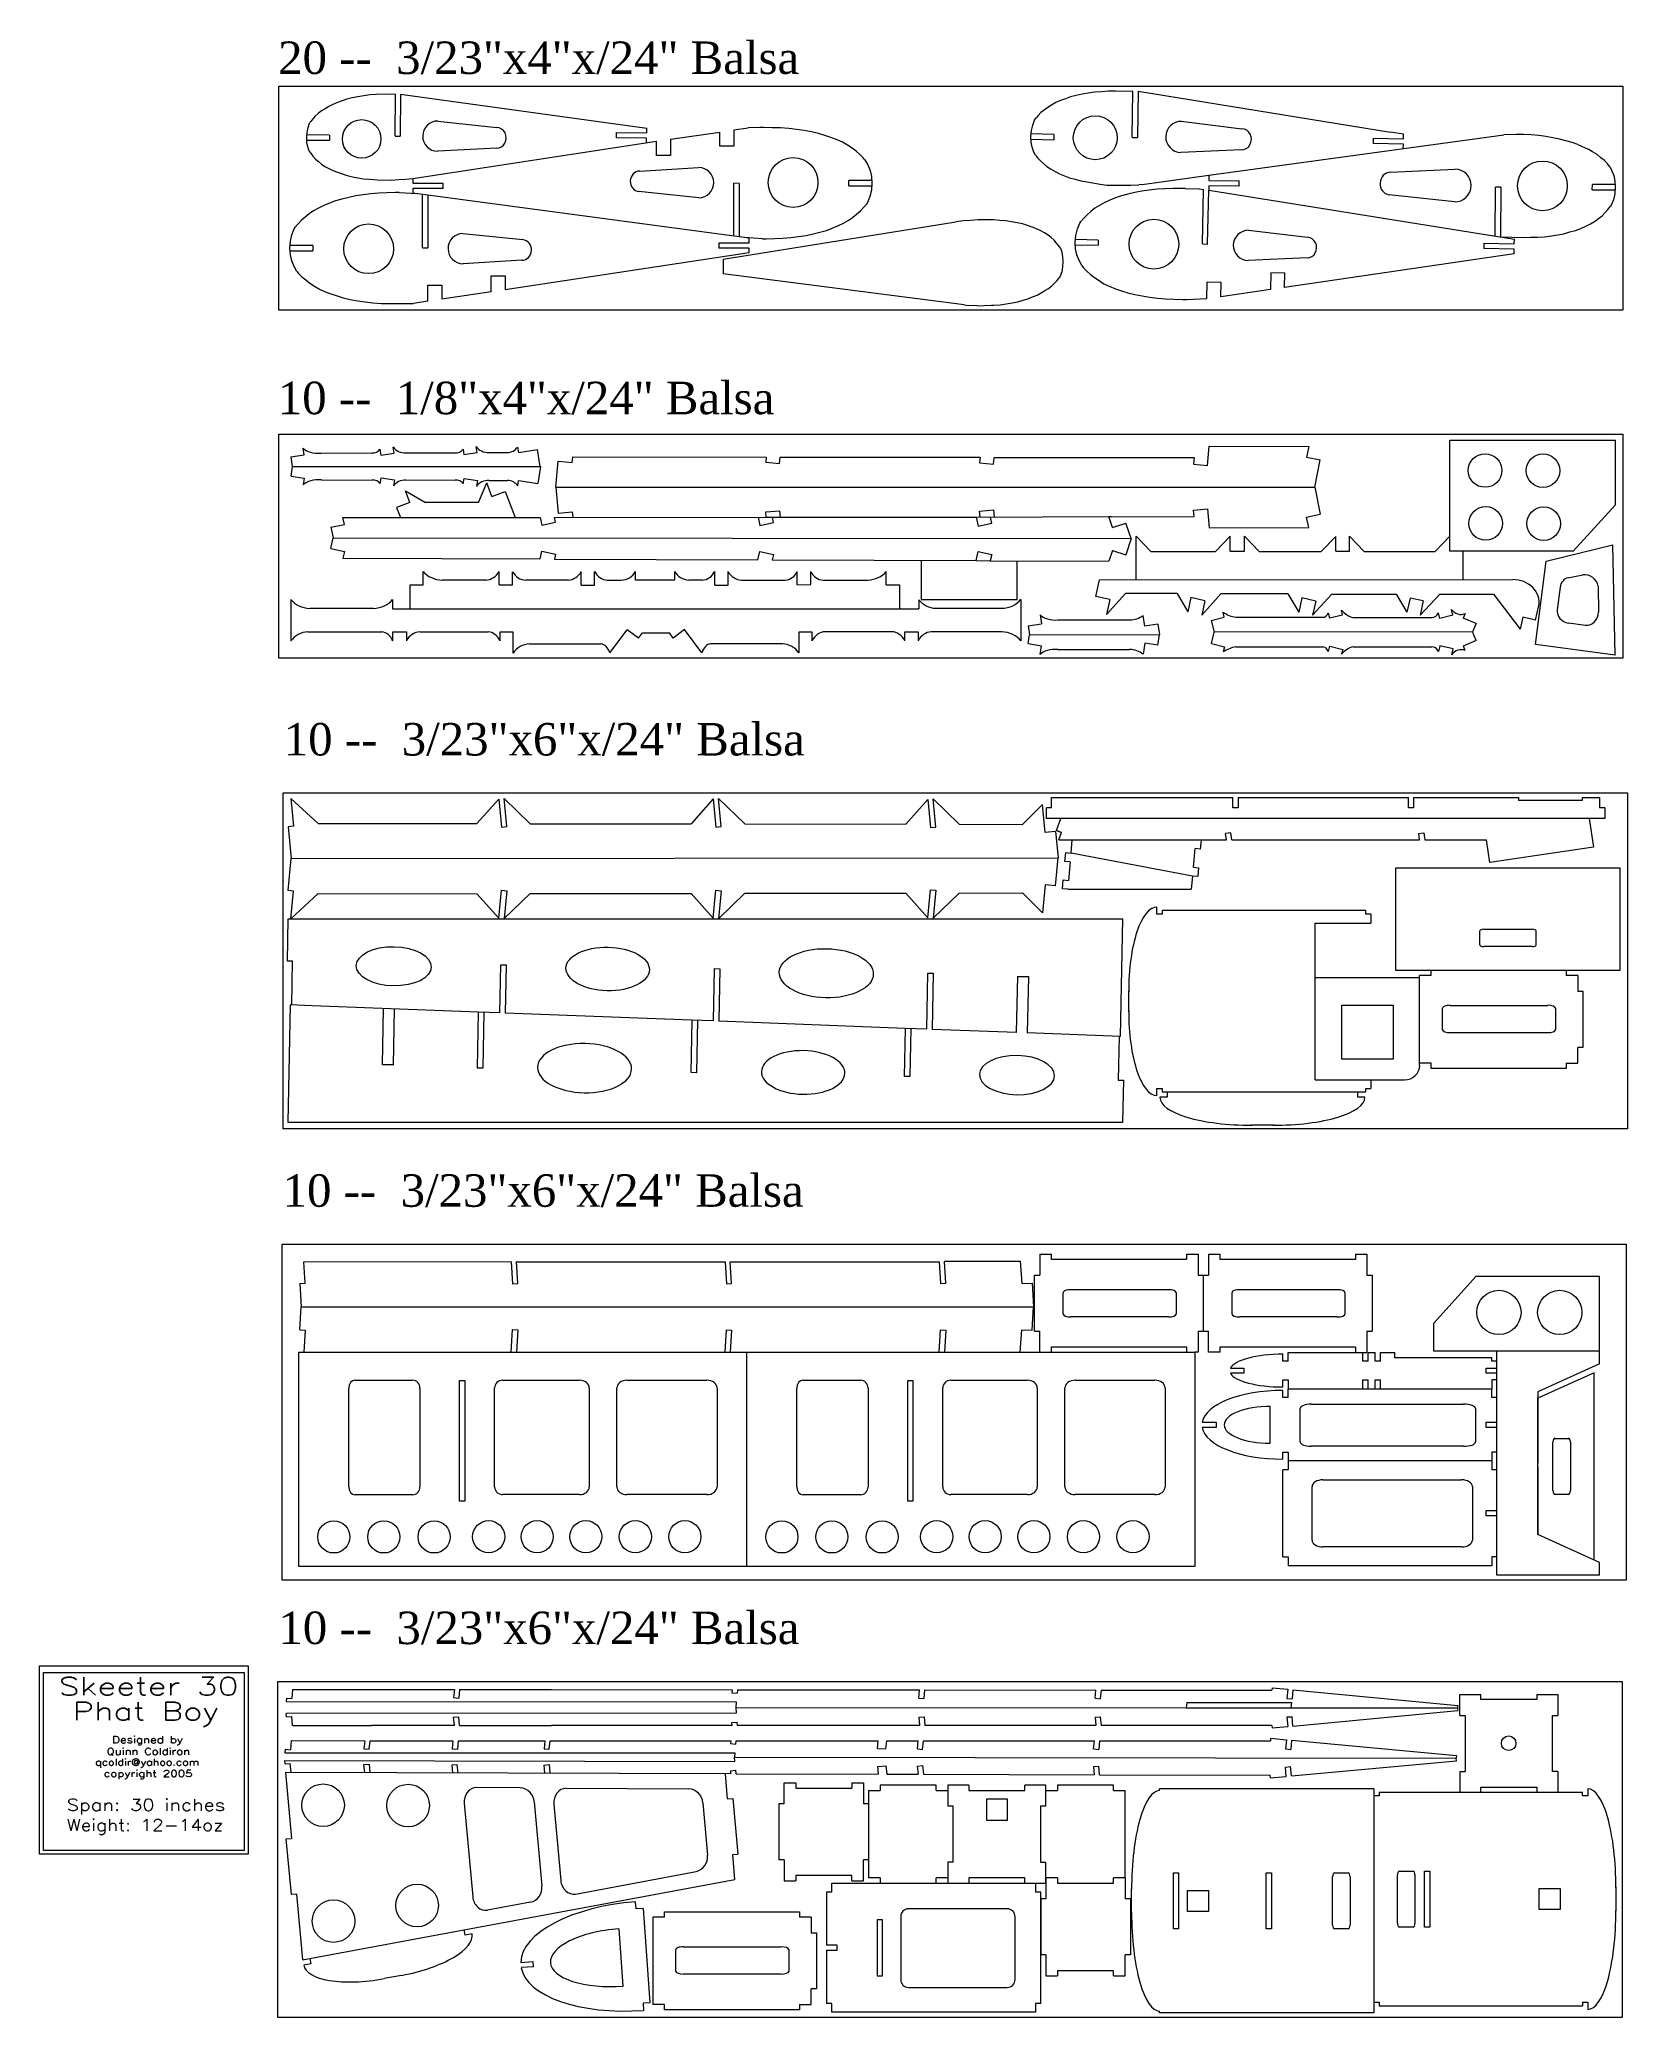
# Model space of a CAD drawing. Extents: x -15.5 to 12.9, y -17.5 to 17.8.
import ezdxf
from ezdxf.enums import TextEntityAlignment as Align

# ---------------------------------------------------------------- set-up
doc = ezdxf.new("R2010")
doc.units = 0
doc.header["$MEASUREMENT"] = 0
doc.layers.get('0').update_dxf_attribs({"lineweight": 0})
doc.styles.add('_TCW_TXTSTY_1', font='TXT_____.TTF')
doc.styles.get("Standard").update_dxf_attribs({"font": 'TIMES.TTF'})

msp = doc.modelspace()

# ---------------------------------------------------------------- texts
at = {"color": 7, "linetype": 'Continuous'}
for s, p, p2 in [('20 --  3/23"x4"x/24" Balsa', (-11.194, 17.235, 0), (-1.891, 17.235, 0)), ('10 --  1/8"x4"x/24" Balsa', (-11.2, 11.16, 0), (-2.334, 11.16, 0)), ('10 --  3/23"x6"x/24" Balsa', (-11.094, 5.066, 0), (-1.791, 5.066, 0)), ('10 --  3/23"x6"x/24" Balsa', (-11.114, -2.991, 0), (-1.811, -2.991, 0)), ('10 --  3/23"x6"x/24" Balsa', (-11.189, -10.799, 0), (-1.886, -10.799, 0))]:
    msp.add_text(s, height=0.57943, dxfattribs=at).set_placement(p, p2, align=Align.FIT)
at = {"color": 7, "linetype": 'Continuous', "style": '_TCW_TXTSTY_1'}
for s, height, p, p2 in [('Skeeter 30', 0.3238, (-15.111, -11.714), (-11.899, -11.714)), ('Phat Boy', 0.3238, (-14.864, -12.16), (-12.251, -12.16)), ('Quinn Coldiron', 0.12122, (-14.254, -12.777), (-12.767, -12.777)), ('Designed by', 0.12122, (-14.158, -12.566), (-12.895, -12.566)), ('qcoldir@yahoo.com', 0.12122, (-14.459, -12.969), (-12.605, -12.969)), ('copyright 2005', 0.12122, (-14.311, -13.171), (-12.721, -13.171)), ('Span: 30 inches', 0.20774, (-14.968, -13.775), (-12.139, -13.775)), ('Weight: 12-14oz', 0.20774, (-14.968, -14.136), (-12.174, -14.136))]:
    msp.add_text(s, height=height, dxfattribs=at).set_placement(p, p2, align=Align.FIT)

# ---------------------------------------------------------------- linework, layer by layer
at = {"color": 1, "linetype": 'Continuous', "lineweight": 0}
for p, q in [((-10.357, 16.614, 0), (-10.42, 16.574, 0)), ((-10.29, 16.654, 0), (-10.357, 16.614, 0)), ((-10.215, 16.691, 0), (-10.29, 16.654, 0)), ((-10.136, 16.723, 0), (-10.215, 16.691, 0)), ((-10.053, 16.756, 0), (-10.136, 16.723, 0)), ((-9.965, 16.784, 0), (-10.053, 16.756, 0)), ((-9.87, 16.809, 0), (-9.965, 16.784, 0)), ((-9.77, 16.829, 0), (-9.87, 16.809, 0)), ((-9.666, 16.844, 0), (-9.77, 16.829, 0)), ((-9.557, 16.86, 0), (-9.666, 16.844, 0)), ((-9.445, 16.866, 0), (-9.557, 16.86, 0)), ((-9.1, 16.874, 0), (-9.445, 16.866, 0)), ((-9.106, 16.127, 0), (-9.1, 16.874, 0)), ((-9.007, 16.871, 0), (-9.013, 16.124, 0)), ((-9.007, 16.871, 0), (-4.614, 16.266, 0)), ((2.549, 16.637, 0), (2.486, 16.591, 0)), ((2.617, 16.68, 0), (2.549, 16.637, 0)), ((2.692, 16.723, 0), (2.617, 16.68, 0)), ((2.776, 16.762, 0), (2.692, 16.723, 0)), ((2.864, 16.793, 0), (2.776, 16.762, 0)), ((2.956, 16.824, 0), (2.864, 16.793, 0)), ((3.056, 16.851, 0), (2.956, 16.824, 0)), ((3.161, 16.874, 0), (3.056, 16.851, 0)), ((3.27, 16.892, 0), (3.161, 16.874, 0)), ((3.387, 16.907, 0), (3.27, 16.892, 0)), ((3.504, 16.917, 0), (3.387, 16.907, 0)), ((3.629, 16.928, 0), (3.504, 16.917, 0)), ((3.759, 16.93, 0), (3.629, 16.928, 0)), ((4.069, 16.923, 0), (3.759, 16.93, 0)), ((4.053, 16.104, 0), (4.069, 16.923, 0)), ((4.162, 16.928, 0), (4.147, 16.1, 0)), ((4.162, 16.928, 0), (8.664, 16.195, 0)), ((-10.677, 16.192, 0), (-10.659, 16.279, 0)), ((-10.659, 16.279, 0), (-10.632, 16.358, 0)), ((-10.632, 16.358, 0), (-10.628, 16.365, 0)), ((-10.621, 16.376, 0), (-10.628, 16.365, 0)), ((-10.612, 16.387, 0), (-10.621, 16.376, 0)), ((-10.573, 16.433, 0), (-10.612, 16.387, 0)), ((-10.53, 16.481, 0), (-10.573, 16.433, 0)), ((-10.479, 16.529, 0), (-10.53, 16.481, 0)), ((-10.42, 16.574, 0), (-10.479, 16.529, 0)), ((-8.341, 16.394, 0), (-7.289, 16.276, 0)), ((-4.614, 16.184, 0), (-4.614, 16.266, 0)), ((-3.055, 16.235, 0), (-2.8, 16.272, 0)), ((-2.594, 16.276, 0), (-2.802, 16.272, 0)), ((-2.527, 16.276, 0), (-2.594, 16.276, 0)), ((-2.373, 16.274, 0), (-2.527, 16.276, 0)), ((-2.223, 16.272, 0), (-2.373, 16.274, 0)), ((-2.076, 16.259, 0), (-2.223, 16.272, 0)), ((-1.936, 16.244, 0), (-2.076, 16.259, 0)), ((2.255, 16.223, 0), (2.278, 16.32, 0)), ((2.278, 16.32, 0), (2.312, 16.41, 0)), ((2.312, 16.41, 0), (2.344, 16.46, 0)), ((2.375, 16.495, 0), (2.344, 16.46, 0)), ((2.426, 16.545, 0), (2.375, 16.495, 0)), ((2.486, 16.591, 0), (2.426, 16.545, 0)), ((4.93, 16.389, 0), (6.012, 16.256, 0)), ((-10.682, 16.099, 0), (-10.677, 16.192, 0)), ((-10.679, 16.012, 0), (-10.682, 16.099, 0)), ((-10.681, 16.054, 0), (-10.276, 16.051, 0)), ((-10.276, 16.144, 0), (-10.68, 16.148, 0)), ((-10.664, 15.932, 0), (-10.679, 16.012, 0)), ((-10.639, 15.856, 0), (-10.664, 15.932, 0)), ((-10.276, 16.144, 0), (-10.276, 16.051, 0)), ((-9.106, 16.126, 0), (-9.013, 16.126, 0)), ((-8.792, 15.371, 0), (-4.437, 16.032, 0)), ((-7.292, 15.907, 0), (-8.345, 15.854, 0)), ((-5.159, 16.189, 0), (-4.614, 16.184, 0)), ((-5.159, 16.189, 0), (-5.159, 16.095, 0)), ((-4.616, 16.091, 0), (-5.159, 16.095, 0)), ((-4.616, 16.004, 0), (-4.616, 16.091, 0)), ((-4.437, 15.781, 0), (-4.437, 16.032, 0)), ((-4.187, 16.068, 0), (-3.305, 16.198, 0)), ((-4.187, 16.068, 0), (-4.187, 15.781, 0)), ((-3.305, 15.947, 0), (-3.305, 16.198, 0)), ((-3.055, 15.947, 0), (-3.305, 15.947, 0)), ((-3.055, 16.235, 0), (-3.055, 15.947, 0)), ((-1.8, 16.224, 0), (-1.936, 16.244, 0)), ((-1.672, 16.203, 0), (-1.8, 16.224, 0)), ((-1.547, 16.171, 0), (-1.672, 16.203, 0)), ((-1.434, 16.137, 0), (-1.547, 16.171, 0)), ((-1.324, 16.103, 0), (-1.434, 16.137, 0)), ((-1.213, 16.058, 0), (-1.324, 16.103, 0)), ((-1.119, 16.017, 0), (-1.213, 16.058, 0)), ((-1.031, 15.964, 0), (-1.119, 16.017, 0)), ((-0.947, 15.91, 0), (-1.031, 15.964, 0)), ((-0.875, 15.854, 0), (-0.947, 15.91, 0)), ((2.248, 16.117, 0), (2.255, 16.223, 0)), ((2.251, 16.019, 0), (2.248, 16.117, 0)), ((2.25, 16.069, 0), (2.654, 16.061, 0)), ((2.656, 16.155, 0), (2.251, 16.163, 0)), ((2.268, 15.928, 0), (2.251, 16.019, 0)), ((2.299, 15.841, 0), (2.268, 15.928, 0)), ((2.656, 16.155, 0), (2.654, 16.061, 0)), ((4.053, 16.103, 0), (4.147, 16.102, 0)), ((8.356, 16.086, 0), (8.355, 15.993, 0)), ((8.896, 15.982, 0), (8.355, 15.993, 0)), ((8.356, 16.086, 0), (8.898, 16.076, 0)), ((8.9, 16.157, 0), (8.664, 16.195, 0)), ((8.895, 15.902, 0), (8.896, 15.982, 0)), ((8.898, 16.076, 0), (8.9, 16.157, 0)), ((8.902, 16.156, 0), (8.902, 16.156, 0)), ((12.012, 15.976, 0), (12.197, 15.891, 0)), ((-10.638, 15.855, 0), (-10.639, 15.856, 0)), ((-10.638, 15.855, 0), (-10.621, 15.83, 0)), ((-10.612, 15.818, 0), (-10.621, 15.83, 0)), ((-10.612, 15.818, 0), (-10.573, 15.768, 0)), ((-10.573, 15.768, 0), (-10.529, 15.713, 0)), ((-10.529, 15.713, 0), (-10.475, 15.669, 0)), ((-10.475, 15.669, 0), (-10.421, 15.626, 0)), ((-10.421, 15.626, 0), (-10.359, 15.584, 0)), ((-10.359, 15.584, 0), (-10.29, 15.548, 0)), ((-10.29, 15.548, 0), (-10.217, 15.508, 0)), ((-4.737, 15.501, 0), (-3.686, 15.563, 0)), ((-4.187, 15.781, 0), (-4.437, 15.781, 0)), ((-0.807, 15.798, 0), (-0.875, 15.854, 0)), ((-0.746, 15.736, 0), (-0.807, 15.798, 0)), ((-0.719, 15.7, 0), (-0.746, 15.736, 0)), ((-0.719, 15.7, 0), (-0.668, 15.611, 0)), ((-0.668, 15.611, 0), (-0.626, 15.509, 0)), ((2.328, 15.782, 0), (2.299, 15.841, 0)), ((2.328, 15.782, 0), (2.364, 15.739, 0)), ((2.364, 15.739, 0), (2.415, 15.685, 0)), ((2.415, 15.685, 0), (2.47, 15.636, 0)), ((2.47, 15.636, 0), (2.533, 15.583, 0)), ((2.533, 15.583, 0), (2.599, 15.541, 0)), ((2.599, 15.541, 0), (2.677, 15.495, 0)), ((6.005, 15.877, 0), (4.924, 15.834, 0)), ((-10.217, 15.508, 0), (-10.136, 15.479, 0)), ((-10.136, 15.479, 0), (-10.052, 15.45, 0)), ((-10.052, 15.45, 0), (-9.964, 15.422, 0)), ((-9.964, 15.422, 0), (-9.869, 15.4, 0)), ((-9.869, 15.4, 0), (-9.77, 15.379, 0)), ((-9.77, 15.379, 0), (-9.668, 15.364, 0)), ((-9.668, 15.364, 0), (-9.562, 15.354, 0)), ((-9.562, 15.354, 0), (-9.428, 15.343, 0)), ((-9.428, 15.343, 0), (-9.175, 15.339, 0)), ((-8.792, 15.371, 0), (-8.792, 15.284, 0)), ((-8.792, 15.284, 0), (-8.25, 15.284, 0)), ((-8.25, 15.191, 0), (-8.792, 15.191, 0)), ((-8.792, 15.191, 0), (-8.792, 15.109, 0)), ((-8.25, 15.191, 0), (-8.25, 15.284, 0)), ((-3.055, 14.337, 0), (-3.055, 15.282, 0)), ((-2.961, 15.281, 0), (-3.055, 15.282, 0)), ((-2.961, 15.28, 0), (-2.961, 14.324, 0)), ((-0.597, 15.332, 0), (-1.002, 15.332, 0)), ((-1.002, 15.238, 0), (-1.002, 15.332, 0)), ((-1.002, 15.238, 0), (-0.597, 15.238, 0)), ((-0.626, 15.509, 0), (-0.601, 15.403, 0)), ((-0.601, 15.403, 0), (-0.594, 15.287, 0)), ((-0.594, 15.287, 0), (-0.601, 15.162, 0)), ((2.677, 15.495, 0), (2.755, 15.454, 0)), ((2.755, 15.454, 0), (2.844, 15.415, 0)), ((2.844, 15.415, 0), (2.937, 15.382, 0)), ((2.937, 15.382, 0), (3.034, 15.354, 0)), ((3.034, 15.354, 0), (3.138, 15.327, 0)), ((3.138, 15.327, 0), (3.25, 15.306, 0)), ((3.25, 15.306, 0), (3.481, 15.266, 0)), ((3.481, 15.266, 0), (3.604, 15.252, 0)), ((3.604, 15.252, 0), (3.735, 15.249, 0)), ((3.735, 15.249, 0), (3.994, 15.248, 0)), ((3.994, 15.248, 0), (4.03, 15.248, 0)), ((4.03, 15.248, 0), (4.175, 15.257, 0)), ((4.232, 15.263, 0), (4.175, 15.257, 0)), ((4.232, 15.263, 0), (5.423, 15.426, 0)), ((4.64, 15.186, 0), (4.498, 15.176, 0)), ((4.787, 15.191, 0), (4.64, 15.186, 0)), ((4.937, 15.192, 0), (4.787, 15.191, 0)), ((5.003, 15.191, 0), (4.937, 15.192, 0)), ((5.003, 15.191, 0), (5.248, 15.186, 0)), ((5.248, 15.186, 0), (5.326, 15.173, 0)), ((-10.475, 14.838, 0), (-10.56, 14.79, 0)), ((-10.376, 14.887, 0), (-10.475, 14.838, 0)), ((-10.275, 14.928, 0), (-10.376, 14.887, 0)), ((-10.171, 14.968, 0), (-10.275, 14.928, 0)), ((-10.054, 15.001, 0), (-10.171, 14.968, 0)), ((-9.933, 15.029, 0), (-10.054, 15.001, 0)), ((-9.808, 15.058, 0), (-9.933, 15.029, 0)), ((-9.675, 15.079, 0), (-9.808, 15.058, 0)), ((-9.537, 15.095, 0), (-9.675, 15.079, 0)), ((-9.395, 15.106, 0), (-9.537, 15.095, 0)), ((-9.249, 15.114, 0), (-9.395, 15.106, 0)), ((-9.099, 15.117, 0), (-9.249, 15.114, 0)), ((-9.033, 15.117, 0), (-9.099, 15.117, 0)), ((-9.033, 15.117, 0), (-8.71, 15.098, 0)), ((-2.785, 14.301, 0), (-8.792, 15.109, 0)), ((-8.616, 14.131, 0), (-8.616, 15.086, 0)), ((-8.522, 15.073, 0), (-8.522, 14.129, 0)), ((-3.682, 15.023, 0), (-4.751, 15.133, 0)), ((-0.797, 14.793, 0), (-0.741, 14.851, 0)), ((-0.741, 14.851, 0), (-0.69, 14.912, 0)), ((-0.672, 14.94, 0), (-0.69, 14.912, 0)), ((-0.629, 15.046, 0), (-0.672, 14.94, 0)), ((-0.601, 15.162, 0), (-0.629, 15.046, 0)), ((3.39, 14.837, 0), (3.317, 14.777, 0)), ((3.471, 14.887, 0), (3.39, 14.837, 0)), ((3.556, 14.934, 0), (3.471, 14.887, 0)), ((3.656, 14.982, 0), (3.556, 14.934, 0)), ((3.758, 15.021, 0), (3.656, 14.982, 0)), ((3.863, 15.06, 0), (3.758, 15.021, 0)), ((3.98, 15.091, 0), (3.863, 15.06, 0)), ((4.101, 15.117, 0), (3.98, 15.091, 0)), ((4.227, 15.144, 0), (4.101, 15.117, 0)), ((4.36, 15.162, 0), (4.227, 15.144, 0)), ((4.498, 15.176, 0), (4.36, 15.162, 0)), ((5.311, 14.2, 0), (5.326, 15.173, 0)), ((5.401, 14.199, 0), (5.421, 15.158, 0)), ((5.421, 15.158, 0), (10.878, 14.285, 0)), ((-10.905, 14.471, 0), (-10.887, 14.498, 0)), ((-10.836, 14.559, 0), (-10.887, 14.498, 0)), ((-10.78, 14.618, 0), (-10.836, 14.559, 0)), ((-10.712, 14.678, 0), (-10.78, 14.618, 0)), ((-10.64, 14.738, 0), (-10.712, 14.678, 0)), ((-10.56, 14.79, 0), (-10.64, 14.738, 0)), ((-3.249, 13.928, 0), (0.907, 14.595, 0)), ((-1.406, 14.442, 0), (-1.302, 14.483, 0)), ((-1.302, 14.483, 0), (-1.201, 14.523, 0)), ((-1.201, 14.523, 0), (-1.102, 14.573, 0)), ((-1.102, 14.573, 0), (-1.017, 14.62, 0)), ((-1.017, 14.62, 0), (-0.937, 14.672, 0)), ((-0.937, 14.672, 0), (-0.865, 14.733, 0)), ((-0.865, 14.733, 0), (-0.797, 14.793, 0)), ((1.558, 14.629, 0), (1.305, 14.633, 0)), ((3.077, 14.467, 0), (3.12, 14.573, 0)), ((3.12, 14.573, 0), (3.14, 14.601, 0)), ((3.191, 14.661, 0), (3.14, 14.601, 0)), ((3.248, 14.718, 0), (3.191, 14.661, 0)), ((3.317, 14.777, 0), (3.248, 14.718, 0)), ((-10.983, 14.123, 0), (-10.976, 14.248, 0)), ((-10.575, 14.172, 0), (-10.98, 14.172, 0)), ((-10.976, 14.248, 0), (-10.948, 14.364, 0)), ((-10.948, 14.364, 0), (-10.905, 14.471, 0)), ((-10.575, 14.172, 0), (-10.575, 14.078, 0)), ((-8.616, 14.129, 0), (-8.522, 14.129, 0)), ((-7.895, 14.387, 0), (-6.826, 14.277, 0)), ((-3.327, 14.219, 0), (-2.785, 14.219, 0)), ((-3.327, 14.219, 0), (-3.327, 14.126, 0)), ((-2.544, 14.293, 0), (-2.867, 14.312, 0)), ((-2.785, 14.219, 0), (-2.785, 14.301, 0)), ((-2.544, 14.293, 0), (-2.478, 14.293, 0)), ((-2.478, 14.293, 0), (-2.328, 14.296, 0)), ((-2.328, 14.296, 0), (-2.182, 14.304, 0)), ((-2.182, 14.304, 0), (-2.04, 14.316, 0)), ((-2.04, 14.316, 0), (-1.902, 14.332, 0)), ((-1.902, 14.332, 0), (-1.769, 14.352, 0)), ((-1.769, 14.352, 0), (-1.644, 14.381, 0)), ((-1.644, 14.381, 0), (-1.523, 14.409, 0)), ((-1.523, 14.409, 0), (-1.406, 14.442, 0)), ((2.773, 14.124, 0), (2.745, 14.165, 0)), ((3.038, 14.227, 0), (3.047, 14.352, 0)), ((3.043, 14.111, 0), (3.038, 14.227, 0)), ((3.04, 14.182, 0), (3.445, 14.176, 0)), ((3.446, 14.269, 0), (3.041, 14.276, 0)), ((3.047, 14.352, 0), (3.077, 14.467, 0)), ((3.446, 14.269, 0), (3.445, 14.176, 0)), ((5.311, 14.2, 0), (5.405, 14.198, 0)), ((6.134, 14.443, 0), (7.182, 14.318, 0)), ((10.335, 14.211, 0), (10.333, 14.118, 0)), ((10.335, 14.211, 0), (10.877, 14.203, 0)), ((10.877, 14.203, 0), (10.878, 14.285, 0)), ((-10.976, 14.007, 0), (-10.983, 14.123, 0)), ((-10.98, 14.078, 0), (-10.575, 14.078, 0)), ((-10.951, 13.901, 0), (-10.976, 14.007, 0)), ((-10.909, 13.799, 0), (-10.951, 13.901, 0)), ((-10.858, 13.71, 0), (-10.909, 13.799, 0)), ((-6.84, 13.909, 0), (-7.891, 13.847, 0)), ((-2.785, 14.039, 0), (-7.14, 13.379, 0)), ((-2.786, 14.126, 0), (-3.327, 14.126, 0)), ((-3.249, 13.928, 0), (-3.25, 13.667, 0)), ((-2.785, 14.039, 0), (-2.785, 14.126, 0)), ((3.066, 14.004, 0), (3.043, 14.111, 0)), ((3.107, 13.902, 0), (3.066, 14.004, 0)), ((3.156, 13.812, 0), (3.107, 13.902, 0)), ((3.156, 13.812, 0), (3.183, 13.776, 0)), ((3.183, 13.776, 0), (3.243, 13.713, 0)), ((7.177, 13.95, 0), (6.125, 13.904, 0)), ((10.874, 14.023, 0), (6.774, 13.423, 0)), ((10.875, 14.109, 0), (10.332, 14.118, 0)), ((10.874, 14.023, 0), (10.876, 14.109, 0)), ((-10.858, 13.71, 0), (-10.831, 13.674, 0)), ((-10.831, 13.674, 0), (-10.77, 13.612, 0)), ((-10.77, 13.612, 0), (-10.702, 13.556, 0)), ((-10.702, 13.556, 0), (-10.63, 13.5, 0)), ((-10.63, 13.5, 0), (-10.546, 13.447, 0)), ((-10.546, 13.447, 0), (-10.458, 13.394, 0)), ((-8.522, 13.176, 0), (-8.522, 13.463, 0)), ((-8.522, 13.463, 0), (-8.272, 13.463, 0)), ((-8.272, 13.463, 0), (-8.272, 13.212, 0)), ((-7.39, 13.342, 0), (-7.39, 13.629, 0)), ((-7.39, 13.629, 0), (-7.14, 13.629, 0)), ((-7.14, 13.629, 0), (-7.14, 13.379, 0)), ((1.057, 13.11, 0), (-3.25, 13.667, 0)), ((3.243, 13.713, 0), (3.31, 13.656, 0)), ((3.31, 13.656, 0), (3.381, 13.599, 0)), ((3.381, 13.599, 0), (3.464, 13.544, 0)), ((3.464, 13.544, 0), (3.551, 13.489, 0)), ((3.551, 13.489, 0), (3.645, 13.446, 0)), ((3.645, 13.446, 0), (3.755, 13.4, 0)), ((5.388, 13.224, 0), (5.392, 13.516, 0)), ((5.642, 13.512, 0), (5.392, 13.516, 0)), ((5.639, 13.258, 0), (5.642, 13.512, 0)), ((6.528, 13.682, 0), (6.523, 13.387, 0)), ((6.778, 13.678, 0), (6.528, 13.682, 0)), ((6.774, 13.423, 0), (6.778, 13.678, 0)), ((-10.458, 13.394, 0), (-10.364, 13.352, 0)), ((-10.364, 13.352, 0), (-10.253, 13.307, 0)), ((-10.253, 13.307, 0), (-10.143, 13.273, 0)), ((-10.143, 13.273, 0), (-10.03, 13.239, 0)), ((-10.03, 13.239, 0), (-9.905, 13.207, 0)), ((-9.905, 13.207, 0), (-9.777, 13.186, 0)), ((-9.777, 13.186, 0), (-9.641, 13.166, 0)), ((-9.641, 13.166, 0), (-9.501, 13.151, 0)), ((-9.501, 13.151, 0), (-9.354, 13.138, 0)), ((-9.354, 13.138, 0), (-9.204, 13.136, 0)), ((-9.204, 13.136, 0), (-9.05, 13.134, 0)), ((-9.05, 13.134, 0), (-8.983, 13.134, 0)), ((-8.983, 13.134, 0), (-8.775, 13.138, 0)), ((-8.522, 13.176, 0), (-8.777, 13.138, 0)), ((-7.39, 13.342, 0), (-8.272, 13.212, 0)), ((1.057, 13.11, 0), (1.14, 13.101, 0)), ((1.286, 13.095, 0), (1.139, 13.101, 0)), ((1.286, 13.095, 0), (1.545, 13.104, 0)), ((1.545, 13.104, 0), (1.586, 13.107, 0)), ((3.755, 13.4, 0), (3.864, 13.364, 0)), ((3.864, 13.364, 0), (3.977, 13.328, 0)), ((3.977, 13.328, 0), (4.102, 13.295, 0)), ((4.102, 13.295, 0), (4.23, 13.271, 0)), ((4.23, 13.271, 0), (4.365, 13.249, 0)), ((4.365, 13.249, 0), (4.504, 13.233, 0)), ((4.504, 13.233, 0), (4.651, 13.217, 0)), ((4.651, 13.217, 0), (4.801, 13.212, 0)), ((4.801, 13.212, 0), (4.955, 13.208, 0)), ((4.955, 13.208, 0), (5.022, 13.207, 0)), ((5.022, 13.207, 0), (5.388, 13.224, 0)), ((6.523, 13.387, 0), (5.639, 13.258, 0)), ((9.729, 8.713, 0), (9.729, 10.699, 0)), ((9.729, 10.699, 0), (12.686, 10.699, 0)), ((9.729, 10.699, 0), (12.686, 10.699, 0)), ((12.686, 9.543, 0), (12.686, 10.699, 0)), ((-10.969, 10.398, 0), (-10.732, 10.435, 0)), ((-10.969, 10.398, 0), (-10.942, 10.225, 0)), ((-10.732, 10.435, 0), (-10.75, 10.554, 0)), ((-9.376, 10.534, 0), (-9.36, 10.429, 0)), ((-9.36, 10.429, 0), (-9.123, 10.466, 0)), ((-9.123, 10.466, 0), (-9.14, 10.574, 0)), ((-7.892, 10.535, 0), (-7.877, 10.439, 0)), ((-7.877, 10.439, 0), (-7.641, 10.475, 0)), ((-7.641, 10.475, 0), (-7.657, 10.582, 0)), ((-6.919, 10.572, 0), (-6.905, 10.475, 0)), ((-6.904, 10.475, 0), (-6.563, 10.528, 0)), ((-6.517, 10.228, 0), (-6.563, 10.528, 0)), ((-6.236, 9.859, 0), (-6.192, 10.324, 0)), ((-6.192, 10.324, 0), (-5.943, 10.3, 0)), ((-5.943, 10.3, 0), (-5.933, 10.401, 0)), ((-5.933, 10.401, 0), (-2.48, 10.395, 0)), ((-2.48, 10.395, 0), (-2.489, 10.304, 0)), ((-2.489, 10.304, 0), (-2.24, 10.28, 0)), ((-2.24, 10.28, 0), (-2.229, 10.395, 0)), ((-2.229, 10.395, 0), (1.339, 10.39, 0)), ((1.339, 10.39, 0), (1.33, 10.29, 0)), ((1.33, 10.29, 0), (1.578, 10.266, 0)), ((1.578, 10.266, 0), (1.59, 10.389, 0)), ((1.59, 10.389, 0), (5.161, 10.384, 0)), ((5.161, 10.384, 0), (5.15, 10.27, 0)), ((5.15, 10.27, 0), (5.399, 10.246, 0)), ((5.399, 10.246, 0), (5.432, 10.59, 0)), ((7.207, 10.581, 0), (7.169, 10.394, 0)), ((7.169, 10.394, 0), (7.414, 10.342, 0)), ((7.314, 9.856, 0), (7.414, 10.342, 0)), ((-10.964, 10.055, 0), (-10.938, 10.225, 0)), ((-10.964, 10.055, 0), (-10.727, 10.018, 0)), ((-10.727, 10.018, 0), (-10.746, 9.899, 0)), ((-9.372, 9.919, 0), (-9.356, 10.024, 0)), ((-9.355, 10.024, 0), (-9.119, 9.987, 0)), ((-9.119, 9.987, 0), (-9.135, 9.879, 0)), ((-7.888, 9.918, 0), (-7.873, 10.014, 0)), ((-7.872, 10.014, 0), (-7.636, 9.978, 0)), ((-7.636, 9.978, 0), (-7.653, 9.871, 0)), ((-7.615, 9.582, 0), (-7.469, 9.932, 0)), ((-7.377, 9.689, 0), (-7.469, 9.932, 0)), ((-6.915, 9.881, 0), (-6.9, 9.978, 0)), ((-6.899, 9.978, 0), (-6.558, 9.925, 0)), ((-6.511, 10.228, 0), (-6.558, 9.925, 0)), ((-8.84, 9.583, 0), (-9.079, 9.493, 0)), ((-8.918, 9.789, 0), (-8.564, 9.585, 0)), ((-8.84, 9.583, 0), (-8.918, 9.789, 0)), ((-7.377, 9.689, 0), (-7.141, 9.778, 0)), ((-7.141, 9.778, 0), (-6.964, 9.316, 0)), ((-6.236, 9.859, 0), (7.314, 9.856, 0)), ((-6.236, 9.859, 0), (-6.192, 9.394, 0)), ((7.314, 9.856, 0), (7.414, 9.375, 0)), ((11.926, 8.713, 0), (12.686, 9.543, 0)), ((-10.254, 9.14, 0), (-10.009, 9.193, 0)), ((-10.036, 9.314, 0), (-6.517, 9.317, 0)), ((-10.009, 9.193, 0), (-10.036, 9.314, 0)), ((-9.079, 9.493, 0), (-9.012, 9.315, 0)), ((-6.517, 9.317, 0), (-6.487, 9.178, 0)), ((-6.487, 9.178, 0), (-6.242, 9.232, 0)), ((-6.261, 9.317, 0), (-2.479, 9.319, 0)), ((-6.242, 9.232, 0), (-6.261, 9.317, 0)), ((-6.192, 9.394, 0), (-5.943, 9.418, 0)), ((-5.943, 9.418, 0), (-5.933, 9.317, 0)), ((-2.626, 9.319, 0), (-2.594, 9.174, 0)), ((-2.594, 9.174, 0), (-2.35, 9.227, 0)), ((-2.489, 9.414, 0), (-2.24, 9.437, 0)), ((-2.479, 9.319, 0), (-2.489, 9.414, 0)), ((-2.479, 9.319, 0), (1.268, 9.322, 0)), ((-2.35, 9.227, 0), (-2.37, 9.319, 0)), ((-2.24, 9.437, 0), (-2.228, 9.319, 0)), ((1.268, 9.322, 0), (3.639, 9.331, 0)), ((1.268, 9.322, 0), (1.303, 9.163, 0)), ((1.303, 9.163, 0), (1.547, 9.216, 0)), ((1.33, 9.428, 0), (1.578, 9.451, 0)), ((1.34, 9.322, 0), (1.33, 9.428, 0)), ((1.547, 9.216, 0), (1.524, 9.323, 0)), ((1.578, 9.451, 0), (1.591, 9.323, 0)), ((3.638, 9.331, 0), (3.682, 9.331, 0)), ((3.703, 9.138, 0), (3.639, 9.331, 0)), ((3.682, 9.33, 0), (5.161, 9.334, 0)), ((3.703, 9.138, 0), (3.94, 9.217, 0)), ((4.039, 8.94, 0), (3.94, 9.217, 0)), ((5.15, 9.448, 0), (5.399, 9.472, 0)), ((5.161, 9.334, 0), (5.15, 9.448, 0)), ((5.399, 9.472, 0), (5.432, 9.128, 0)), ((7.169, 9.324, 0), (7.414, 9.375, 0)), ((7.207, 9.136, 0), (7.169, 9.324, 0)), ((-10.254, 9.14, 0), (-10.212, 8.951, 0)), ((-10.254, 8.762, 0), (-10.212, 8.951, 0)), ((4.039, 8.94, 0), (3.939, 8.646, 0)), ((4.123, 8.982, 0), (4.39, 8.706, 0)), ((4.123, 8.204, 0), (4.123, 8.982, 0)), ((5.54, 8.706, 0), (5.803, 8.982, 0)), ((5.803, 8.712, 0), (5.803, 8.982, 0)), ((6.061, 8.982, 0), (6.321, 8.71, 0)), ((6.061, 8.712, 0), (6.061, 8.982, 0)), ((7.429, 8.71, 0), (7.692, 8.979, 0)), ((7.691, 8.713, 0), (7.691, 8.979, 0)), ((7.932, 8.713, 0), (7.932, 8.983, 0)), ((7.932, 8.982, 0), (8.196, 8.706, 0)), ((9.466, 8.706, 0), (9.729, 8.981, 0)), ((-10.254, 8.762, 0), (-10.01, 8.708, 0)), ((-10.01, 8.708, 0), (-10.037, 8.587, 0)), ((-10.037, 8.587, 0), (-6.518, 8.575, 0)), ((-6.518, 8.575, 0), (-6.487, 8.714, 0)), ((-6.487, 8.714, 0), (-6.243, 8.66, 0)), ((-6.243, 8.66, 0), (-6.262, 8.574, 0)), ((-6.262, 8.574, 0), (-2.627, 8.562, 0)), ((-2.627, 8.562, 0), (-2.595, 8.707, 0)), ((-2.595, 8.707, 0), (-2.351, 8.653, 0)), ((-2.351, 8.653, 0), (-2.371, 8.561, 0)), ((-2.371, 8.561, 0), (1.267, 8.548, 0)), ((1.267, 8.548, 0), (1.302, 8.707, 0)), ((1.267, 8.548, 0), (1.522, 8.543, 0)), ((1.302, 8.707, 0), (1.546, 8.653, 0)), ((1.546, 8.653, 0), (1.522, 8.543, 0)), ((1.522, 8.543, 0), (3.638, 8.533, 0)), ((3.702, 8.725, 0), (3.638, 8.533, 0)), ((3.702, 8.725, 0), (3.939, 8.646, 0)), ((4.39, 8.706, 0), (5.54, 8.706, 0)), ((5.803, 8.712, 0), (6.061, 8.712, 0)), ((6.32, 8.71, 0), (7.429, 8.71, 0)), ((7.691, 8.713, 0), (7.932, 8.713, 0)), ((8.196, 8.706, 0), (9.466, 8.706, 0)), ((11.926, 8.713, 0), (9.729, 8.713, 0)), ((9.961, 8.713, 0), (9.961, 8.209, 0)), ((11.254, 7.045, 0), (11.448, 8.538, 0)), ((-8.603, 8.111, 0), (-8.603, 8.351, 0)), ((-7.249, 8.116, 0), (-7.249, 8.35, 0)), ((-7.009, 8.116, 0), (-7.009, 8.348, 0)), ((-5.783, 8.108, 0), (-5.783, 8.35, 0)), ((-5.543, 8.108, 0), (-5.543, 8.351, 0)), ((-4.816, 8.197, 0), (-4.816, 8.349, 0)), ((-4.114, 8.197, 0), (-4.816, 8.197, 0)), ((-4.114, 8.197, 0), (-4.114, 8.351, 0)), ((-3.399, 8.109, 0), (-3.399, 8.352, 0)), ((-3.159, 8.109, 0), (-3.159, 8.351, 0)), ((-1.924, 8.116, 0), (-1.924, 8.35, 0)), ((-1.685, 8.117, 0), (-1.685, 8.35, 0)), ((-0.337, 8.116, 0), (-0.337, 8.35, 0)), ((3.405, 7.906, 0), (3.472, 8.204, 0)), ((-10.966, 7.854, 0), (-10.966, 7.11, 0)), ((-9.151, 7.852, 0), (-9.151, 7.685, 0)), ((-8.844, 8.111, 0), (-8.604, 8.111, 0)), ((-8.844, 8.11, 0), (-8.844, 7.685, 0)), ((-7.249, 8.116, 0), (-7.009, 8.116, 0)), ((-5.782, 8.108, 0), (-5.543, 8.108, 0)), ((-3.399, 8.109, 0), (-3.159, 8.109, 0)), ((-1.925, 8.116, 0), (-1.685, 8.117, 0)), ((-0.337, 8.116, 0), (-0.097, 8.116, 0)), ((-0.097, 8.116, 0), (-0.097, 7.685, 0)), ((0.248, 7.846, 0), (0.248, 7.685, 0)), ((2.066, 7.854, 0), (2.066, 7.113, 0)), ((3.654, 7.85, 0), (3.405, 7.906, 0)), ((3.594, 7.582, 0), (3.935, 7.957, 0)), ((3.654, 7.85, 0), (3.594, 7.582, 0)), ((4.857, 7.956, 0), (3.935, 7.957, 0)), ((4.857, 7.956, 0), (5.047, 7.633, 0)), ((5.103, 7.885, 0), (5.047, 7.633, 0)), ((5.354, 7.829, 0), (5.103, 7.885, 0)), ((5.296, 7.573, 0), (5.639, 7.954, 0)), ((5.353, 7.829, 0), (5.296, 7.573, 0)), ((6.836, 7.95, 0), (5.639, 7.954, 0)), ((6.836, 7.95, 0), (7.028, 7.627, 0)), ((7.084, 7.879, 0), (7.028, 7.627, 0)), ((7.334, 7.823, 0), (7.084, 7.879, 0)), ((7.277, 7.569, 0), (7.619, 7.948, 0)), ((7.334, 7.823, 0), (7.277, 7.569, 0)), ((7.619, 7.948, 0), (8.768, 7.948, 0)), ((8.768, 7.948, 0), (8.96, 7.624, 0)), ((9.017, 7.877, 0), (8.96, 7.624, 0)), ((9.252, 7.825, 0), (9.016, 7.877, 0)), ((9.195, 7.57, 0), (9.548, 7.947, 0)), ((9.252, 7.825, 0), (9.195, 7.57, 0)), ((9.548, 7.947, 0), (10.507, 7.945, 0)), ((10.507, 7.945, 0), (10.984, 7.321, 0)), ((-9.151, 7.685, 0), (0.247, 7.685, 0)), ((2.197, 7.382, 0), (2.434, 7.419, 0)), ((2.41, 7.578, 0), (2.434, 7.419, 0)), ((4.28, 7.375, 0), (4.249, 7.568, 0)), ((5.466, 7.476, 0), (5.699, 7.534, 0)), ((5.466, 7.475, 0), (5.518, 7.269, 0)), ((5.699, 7.534, 0), (5.677, 7.625, 0)), ((7.556, 7.614, 0), (7.579, 7.521, 0)), ((7.579, 7.521, 0), (7.812, 7.579, 0)), ((7.812, 7.579, 0), (7.791, 7.662, 0)), ((9.548, 7.513, 0), (9.523, 7.614, 0)), ((9.781, 7.571, 0), (9.548, 7.513, 0)), ((9.781, 7.571, 0), (9.755, 7.674, 0)), ((10, 7.6, 0), (9.966, 7.518, 0)), ((10.195, 7.421, 0), (10.132, 7.273, 0)), ((11.031, 7.534, 0), (10.984, 7.321, 0)), ((11.256, 7.483, 0), (11.031, 7.534, 0)), ((11.256, 7.483, 0), (11.315, 7.745, 0)), ((-9.145, 7.112, 0), (-9.145, 7.274, 0)), ((-9.144, 7.274, 0), (-8.905, 7.274, 0)), ((-8.905, 7.274, 0), (-8.905, 7.113, 0)), ((-6.997, 7.266, 0), (-7.236, 7.266, 0)), ((-7.236, 7.266, 0), (-7.236, 7.112, 0)), ((-6.997, 6.895, 0), (-6.997, 7.266, 0)), ((-5.272, 6.898, 0), (-4.962, 7.31, 0)), ((-4.76, 7.159, 0), (-4.691, 7.256, 0)), ((-4.14, 7.16, 0), (-4.204, 7.256, 0)), ((-3.939, 7.314, 0), (-4.14, 7.16, 0)), ((-3.627, 6.898, 0), (-3.939, 7.314, 0)), ((-1.659, 7.27, 0), (-1.899, 7.27, 0)), ((-1.899, 7.27, 0), (-1.899, 6.898, 0)), ((-1.659, 7.115, 0), (-1.659, 7.27, 0)), ((-0.005, 7.113, 0), (-0.005, 7.274, 0)), ((-0.005, 7.274, 0), (0.234, 7.274, 0)), ((0.234, 7.274, 0), (0.234, 7.113, 0)), ((2.196, 7.063, 0), (2.222, 7.222, 0)), ((2.196, 7.063, 0), (2.433, 7.026, 0)), ((2.197, 7.382, 0), (2.222, 7.222, 0)), ((4.279, 7.07, 0), (4.248, 6.878, 0)), ((4.514, 7.034, 0), (4.279, 7.07, 0)), ((4.515, 7.412, 0), (4.28, 7.375, 0)), ((4.514, 7.034, 0), (4.544, 7.225, 0)), ((4.515, 7.412, 0), (4.544, 7.225, 0)), ((5.468, 7.064, 0), (5.519, 7.27, 0)), ((5.468, 7.063, 0), (5.701, 7.005, 0)), ((10.197, 7.118, 0), (10.134, 7.265, 0)), ((2.409, 6.868, 0), (2.433, 7.026, 0)), ((5.701, 7.005, 0), (5.678, 6.914, 0)), ((7.558, 6.925, 0), (7.581, 7.018, 0)), ((7.581, 7.018, 0), (7.814, 6.96, 0)), ((7.814, 6.96, 0), (7.793, 6.877, 0)), ((9.55, 7.026, 0), (9.525, 6.925, 0)), ((9.783, 6.968, 0), (9.55, 7.026, 0)), ((9.782, 6.968, 0), (9.757, 6.864, 0)), ((10.002, 6.939, 0), (9.968, 7.021, 0)), ((-10.966, 4.3, 0), (-10.92, 3.804, 0)), ((-7.251, 4.289, 0), (-7.204, 3.789, 0)), ((-7.111, 3.798, 0), (-7.157, 4.296, 0)), ((-3.424, 4.29, 0), (-3.378, 3.789, 0)), ((-3.285, 3.797, 0), (-3.331, 4.298, 0)), ((0.408, 4.281, 0), (0.454, 3.78, 0)), ((0.548, 3.789, 0), (0.501, 4.29, 0)), ((2.616, 4.314, 0), (5.854, 4.314, 0)), ((2.616, 4.13, 0), (2.616, 4.314, 0)), ((5.854, 4.13, 0), (5.854, 4.314, 0)), ((5.948, 4.314, 0), (8.987, 4.314, 0)), ((5.948, 4.314, 0), (5.948, 4.13, 0)), ((8.987, 4.13, 0), (8.987, 4.314, 0)), ((9.08, 4.314, 0), (10.955, 4.314, 0)), ((9.08, 4.314, 0), (9.08, 4.13, 0)), ((10.955, 4.314, 0), (10.955, 4.265, 0)), ((12.089, 4.265, 0), (10.955, 4.265, 0)), ((12.089, 4.314, 0), (12.397, 4.314, 0)), ((12.089, 4.314, 0), (12.089, 4.265, 0)), ((12.397, 4.314, 0), (12.397, 4.13, 0)), ((2.502, 3.693, 0), (2.455, 4.193, 0)), ((2.522, 3.939, 0), (2.522, 4.13, 0)), ((2.616, 4.13, 0), (2.522, 4.13, 0)), ((12.491, 3.939, 0), (2.522, 3.939, 0)), ((2.706, 3.724, 0), (2.78, 3.939, 0)), ((5.948, 4.13, 0), (5.854, 4.13, 0)), ((9.08, 4.13, 0), (8.987, 4.13, 0)), ((12.214, 3.939, 0), (12.289, 3.431, 0)), ((12.491, 4.13, 0), (12.397, 4.13, 0)), ((12.491, 4.13, 0), (12.491, 3.939, 0)), ((-10.92, 3.804, 0), (-11.015, 3.795, 0)), ((-11.015, 3.795, 0), (-10.962, 3.225, 0)), ((-7.204, 3.789, 0), (-7.111, 3.798, 0)), ((-3.378, 3.789, 0), (-3.285, 3.797, 0)), ((0.454, 3.78, 0), (0.548, 3.789, 0)), ((2.688, 3.709, 0), (2.502, 3.693, 0)), ((2.688, 3.709, 0), (2.735, 3.239, 0)), ((2.706, 3.724, 0), (2.795, 3.693, 0)), ((2.794, 3.693, 0), (2.706, 3.724, 0)), ((2.748, 3.56, 0), (2.794, 3.693, 0)), ((2.748, 3.56, 0), (5.739, 3.56, 0)), ((2.963, 3.324, 0), (2.986, 3.56, 0)), ((5.202, 3.56, 0), (5.286, 3.552, 0)), ((5.286, 3.552, 0), (5.271, 3.395, 0)), ((5.815, 3.685, 0), (5.723, 3.671, 0)), ((5.739, 3.56, 0), (5.723, 3.671, 0)), ((5.834, 3.56, 0), (5.815, 3.685, 0)), ((5.834, 3.56, 0), (9.187, 3.56, 0)), ((9.17, 3.674, 0), (9.263, 3.688, 0)), ((9.187, 3.56, 0), (9.17, 3.674, 0)), ((9.263, 3.688, 0), (9.281, 3.56, 0)), ((9.281, 3.56, 0), (10.382, 3.56, 0)), ((10.441, 3.158, 0), (10.382, 3.56, 0)), ((-11.015, 2.655, 0), (-10.962, 3.225, 0)), ((2.688, 2.741, 0), (2.735, 3.239, 0)), ((2.855, 3.176, 0), (2.87, 3.333, 0)), ((2.87, 3.333, 0), (2.963, 3.324, 0)), ((5.132, 2.914, 0), (2.963, 3.324, 0)), ((5.147, 3.072, 0), (5.178, 3.404, 0)), ((5.271, 3.395, 0), (5.178, 3.404, 0)), ((12.289, 3.431, 0), (10.441, 3.158, 0)), ((2.809, 2.687, 0), (2.824, 2.844, 0)), ((2.824, 2.844, 0), (2.918, 2.835, 0)), ((2.949, 3.167, 0), (2.855, 3.176, 0)), ((2.949, 3.167, 0), (2.918, 2.835, 0)), ((5.132, 2.914, 0), (5.11, 2.679, 0)), ((5.225, 2.906, 0), (5.132, 2.914, 0)), ((5.147, 3.072, 0), (5.24, 3.063, 0)), ((5.24, 3.063, 0), (5.225, 2.906, 0)), ((8.764, 3.058, 0), (12.764, 3.058, 0)), ((8.764, 1.23, 0), (8.764, 3.058, 0)), ((12.764, 3.058, 0), (12.764, 1.23, 0)), ((-10.92, 2.646, 0), (-11.015, 2.655, 0)), ((-10.966, 2.15, 0), (-10.92, 2.646, 0)), ((-7.251, 2.161, 0), (-7.204, 2.661, 0)), ((-7.204, 2.661, 0), (-7.111, 2.652, 0)), ((-7.111, 2.652, 0), (-7.157, 2.153, 0)), ((-3.424, 2.16, 0), (-3.378, 2.661, 0)), ((-3.378, 2.661, 0), (-3.285, 2.652, 0)), ((-3.285, 2.652, 0), (-3.331, 2.151, 0)), ((0.408, 2.168, 0), (0.454, 2.669, 0)), ((0.454, 2.669, 0), (0.548, 2.661, 0)), ((0.548, 2.661, 0), (0.501, 2.16, 0)), ((2.502, 2.757, 0), (2.455, 2.257, 0)), ((2.688, 2.741, 0), (2.502, 2.757, 0)), ((2.903, 2.678, 0), (2.809, 2.687, 0)), ((2.903, 2.678, 0), (5.11, 2.679, 0)), ((-11.029, 1.396, 0), (-11.014, 2.148, 0)), ((-11.014, 2.148, 0), (3.89, 2.15, 0)), ((3.849, 0.051, 0), (3.89, 2.15, 0)), ((4.495, 2.232, 0), (4.495, 2.359, 0)), ((4.588, 2.232, 0), (4.495, 2.232, 0)), ((4.588, 2.297, 0), (4.588, 2.232, 0)), ((8.224, 2.297, 0), (4.588, 2.297, 0)), ((8.224, 2.232, 0), (8.224, 2.297, 0)), ((8.318, 2.232, 0), (8.224, 2.232, 0)), ((8.318, 2.232, 0), (8.318, 2.075, 0)), ((7.319, -0.726, 0), (7.319, 2.075, 0)), ((7.319, 2.075), (8.318, 2.075)), ((10.264, 1.685, 0), (10.264, 1.933, 0)), ((10.332, 1.965, 0), (11.197, 1.965, 0)), ((11.264, 1.933, 0), (11.264, 1.685, 0)), ((11.197, 1.654, 0), (10.332, 1.654, 0)), ((-10.936, 1.394, 0), (-11.029, 1.396, 0)), ((-7.233, 0.47, 0), (-7.216, 1.33, 0)), ((-7.216, 1.33, 0), (-7.121, 1.328, 0)), ((-7.121, 1.328, 0), (-7.138, 0.466, 0)), ((-3.422, 0.328, 0), (-3.404, 1.26, 0)), ((-3.404, 1.26, 0), (-3.309, 1.258, 0)), ((-3.309, 1.258, 0), (-3.327, 0.324, 0)), ((0.389, 0.18, 0), (0.409, 1.182, 0)), ((0.409, 1.182, 0), (0.504, 1.18, 0)), ((0.504, 1.18, 0), (0.484, 0.176, 0)), ((1.992, 0.12, 0), (2.011, 1.125, 0)), ((2.011, 1.121, 0), (2.201, 1.123, 0)), ((2.201, 1.121, 0), (2.182, 0.113, 0)), ((9.187, 1.098), (7.319, 1.098)), ((12.764, 1.23, 0), (8.764, 1.23, 0)), ((9.394, 1.136, 0), (9.187, 1.136, 0)), ((9.187, -0.466), (9.187, 1.136)), ((9.394, 1.136, 0), (9.394, 1.23, 0)), ((11.805, 1.23, 0), (11.805, 1.136, 0)), ((12.013, 1.136, 0), (11.805, 1.136, 0)), ((12.013, 1.136, 0), (12.013, 0.855, 0)), ((3.993, 0.492, 0), (3.993, 0.863, 0)), ((12.107, 0.855, 0), (12.013, 0.855, 0)), ((12.107, -0.145, 0), (12.107, 0.855, 0)), ((12.107, -0.145, 0), (12.107, 0.855, 0)), ((-10.979, 0.612, 0), (-11.02, -1.488, 0)), ((-10.587, 0.599, 0), (-10.979, 0.612, 0)), ((-7.623, 0.484, 0), (-10.587, 0.599, 0)), ((-9.332, -0.458, 0), (-9.312, 0.549, 0)), ((-9.122, 0.542, 0), (-9.141, -0.462, 0)), ((-7.634, -0.517, 0), (-7.615, 0.484, 0)), ((-7.233, 0.47, 0), (-7.623, 0.484, 0)), ((-7.52, 0.481, 0), (-7.539, -0.519, 0)), ((-3.811, 0.343, 0), (-7.138, 0.466, 0)), ((9.596, 0.167, 0), (9.596, 0.556, 0)), ((9.733, 0.605, 0), (11.476, 0.605, 0)), ((11.613, 0.556, 0), (11.613, 0.167, 0)), ((-3.822, -0.595, 0), (-3.803, 0.342, 0)), ((-3.422, 0.328, 0), (-3.811, 0.343, 0)), ((-3.708, 0.339, 0), (-3.727, -0.597, 0)), ((0, 0.194, 0), (-3.327, 0.324, 0)), ((-0.009, -0.665, 0), (0.008, 0.194, 0)), ((0.389, 0.18, 0), (0, 0.194, 0)), ((0.103, 0.191, 0), (0.086, -0.667, 0)), ((1.992, 0.12, 0), (0.484, 0.176, 0)), ((3.849, 0.051, 0), (2.182, 0.113, 0)), ((11.476, 0.117, 0), (9.733, 0.117, 0)), ((12.013, -0.426, 0), (12.013, -0.145, 0)), ((12.107, -0.145, 0), (12.013, -0.145, 0)), ((-9.141, -0.458, 0), (-9.332, -0.46, 0)), ((-7.539, -0.519, 0), (-7.634, -0.517, 0)), ((-3.727, -0.597, 0), (-3.822, -0.595, 0)), ((0.086, -0.667, 0), (-0.009, -0.665, 0)), ((9.394, -0.426, 0), (9.187, -0.426, 0)), ((9.394, -0.52, 0), (9.394, -0.426, 0)), ((11.805, -0.52, 0), (9.394, -0.52, 0)), ((11.805, -0.426, 0), (12.013, -0.426, 0)), ((11.805, -0.426, 0), (11.805, -0.52, 0)), ((3.806, -0.732, 0), (3.899, -0.733, 0)), ((3.899, -0.733, 0), (3.884, -1.485, 0)), ((4.495, -1.005, 0), (4.495, -0.878, 0)), ((4.495, -0.878, 0), (4.588, -0.878, 0)), ((4.678, -1.036, 0), (4.551, -1.036, 0)), ((4.588, -0.878, 0), (4.588, -0.942, 0)), ((4.588, -0.942, 0), (8.224, -0.942, 0)), ((4.678, -0.942, 0), (4.678, -1.036, 0)), ((7.319, -0.726), (8.917, -0.726)), ((8.082, -1.036, 0), (8.082, -0.942, 0)), ((8.209, -1.036, 0), (8.082, -1.036, 0)), ((8.224, -0.942, 0), (8.224, -0.878, 0)), ((8.224, -0.878, 0), (8.318, -0.878, 0)), ((8.318, -0.726, 0), (8.318, -0.878, 0)), ((3.884, -1.485, 0), (-11.02, -1.488, 0)), ((6.581, -1.536, 0), (6.179, -1.536, 0)), ((2.406, -3.839, 0), (2.614, -3.839, 0)), ((2.406, -3.839, 0), (2.406, -4.214, 0)), ((2.614, -3.933, 0), (2.614, -3.839, 0)), ((5.025, -3.839, 0), (5.232, -3.839, 0)), ((5.025, -3.839, 0), (5.025, -3.933, 0)), ((5.232, -3.839, 0), (5.232, -4.214, 0)), ((5.419, -3.839, 0), (5.627, -3.839, 0)), ((5.419, -3.839, 0), (5.419, -4.214, 0)), ((5.627, -3.933, 0), (5.627, -3.839, 0)), ((8.039, -3.839, 0), (8.245, -3.839, 0)), ((8.039, -3.839, 0), (8.039, -3.933, 0)), ((8.245, -3.839, 0), (8.245, -4.214, 0)), ((-10.737, -3.975, 0), (-7.035, -3.969, 0)), ((-10.714, -4.356, 0), (-10.737, -3.975, 0)), ((-7.034, -3.976, 0), (-7.01, -4.366, 0)), ((-6.943, -3.973, 0), (-3.215, -3.973, 0)), ((-6.917, -4.361, 0), (-6.941, -3.971, 0)), ((-3.214, -3.974, 0), (-3.19, -4.365, 0)), ((-3.097, -4.359, 0), (-3.121, -3.972, 0)), ((-3.121, -3.972, 0), (0.606, -3.972, 0)), ((0.608, -3.973, 0), (0.632, -4.363, 0)), ((0.702, -3.963, 0), (2.057, -3.963, 0)), ((0.726, -4.358, 0), (0.702, -3.968, 0)), ((2.057, -3.963, 0), (2.082, -4.364, 0)), ((2.312, -5.214, 0), (2.312, -4.214, 0)), ((2.312, -4.214, 0), (2.406, -4.214, 0)), ((5.025, -3.933, 0), (2.614, -3.933, 0)), ((5.232, -4.214, 0), (5.419, -4.214, 0)), ((5.325, -4.214, 0), (5.325, -5.214, 0)), ((8.039, -3.933, 0), (5.627, -3.933, 0)), ((8.245, -4.214), (8.339, -4.214)), ((8.339, -4.214, 0), (8.339, -5.214, 0)), ((8.339, -4.214, 0), (8.339, -5.214, 0)), ((10.198, -4.232, 0), (12.396, -4.232, 0)), ((12.396, -5.797, 0), (12.396, -4.232, 0)), ((-10.806, -4.361, 0), (-10.714, -4.356, 0)), ((-10.806, -4.361, 0), (-10.78, -4.776, 0)), ((-7.01, -4.366, 0), (-6.917, -4.361, 0)), ((-3.19, -4.365, 0), (-3.097, -4.359, 0)), ((0.632, -4.363, 0), (0.726, -4.358, 0)), ((2.082, -4.364, 0), (2.269, -4.358, 0)), ((2.269, -4.358, 0), (2.295, -4.776, 0)), ((2.823, -4.91, 0), (2.823, -4.521, 0)), ((2.96, -4.471, 0), (4.704, -4.471, 0)), ((4.841, -4.521, 0), (4.841, -4.91, 0)), ((5.837, -4.91, 0), (5.837, -4.521, 0)), ((5.974, -4.471, 0), (7.718, -4.471, 0)), ((7.854, -4.521, 0), (7.854, -4.91, 0)), ((-10.806, -5.19, 0), (-10.78, -4.776, 0)), ((2.269, -5.193, 0), (2.295, -4.776, 0)), ((-10.806, -5.19, 0), (-10.714, -5.196, 0)), ((-10.714, -5.196, 0), (-10.738, -5.589, 0)), ((-7.035, -5.589, 0), (-7.01, -5.185, 0)), ((-7.01, -5.185, 0), (-6.917, -5.191, 0)), ((-6.917, -5.191, 0), (-6.941, -5.589, 0)), ((-3.215, -5.589, 0), (-3.19, -5.187, 0)), ((-3.19, -5.187, 0), (-3.097, -5.193, 0)), ((-3.097, -5.193, 0), (-3.121, -5.589, 0)), ((0.608, -5.589, 0), (0.632, -5.188, 0)), ((0.632, -5.188, 0), (0.726, -5.194, 0)), ((0.726, -5.194, 0), (0.701, -5.589, 0)), ((2.057, -5.589, 0), (2.082, -5.188, 0)), ((2.082, -5.188, 0), (2.269, -5.193, 0)), ((2.312, -5.214, 0), (2.406, -5.214, 0)), ((2.406, -5.589, 0), (2.406, -5.214, 0)), ((4.704, -4.959, 0), (2.96, -4.959, 0)), ((5.232, -5.214, 0), (5.232, -5.589, 0)), ((5.232, -5.214, 0), (5.419, -5.214, 0)), ((5.419, -5.589, 0), (5.419, -5.214, 0)), ((7.717, -4.959, 0), (5.974, -4.959, 0)), ((8.245, -5.214, 0), (8.245, -5.592, 0)), ((8.245, -5.214), (8.339, -5.214)), ((9.439, -5.568, 0), (9.439, -5.071, 0)), ((-10.827, -5.589, 0), (-2.827, -5.589, 0)), ((-10.827, -9.412, 0), (-10.827, -5.589, 0)), ((-2.827, -5.589, 0), (5.173, -5.589, 0)), ((-2.827, -9.412, 0), (-2.827, -5.589, 0)), ((0.702, -5.589, 0), (2.057, -5.589, 0)), ((2.614, -5.495, 0), (5.025, -5.495, 0)), ((2.614, -5.589, 0), (2.614, -5.495, 0)), ((5.025, -5.495, 0), (5.025, -5.589, 0)), ((5.173, -5.589, 0), (5.173, -9.412, 0)), ((5.232, -5.589, 0), (5.173, -5.589, 0)), ((5.627, -5.589, 0), (5.419, -5.589, 0)), ((5.627, -5.495, 0), (8.039, -5.495, 0)), ((5.627, -5.589, 0), (5.627, -5.495, 0)), ((6.745, -5.75, 0), (6.745, -5.623, 0)), ((6.839, -5.592, 0), (8.175, -5.592, 0)), ((6.839, -5.75, 0), (6.839, -5.592, 0)), ((8.039, -5.497, 0), (8.039, -5.592, 0)), ((8.175, -5.75, 0), (8.175, -5.592, 0)), ((8.175, -5.592, 0), (8.245, -5.592, 0)), ((8.268, -5.75, 0), (8.268, -5.592, 0)), ((8.268, -5.592, 0), (8.393, -5.592, 0)), ((8.393, -5.75, 0), (8.393, -5.592, 0)), ((8.487, -5.592, 0), (8.744, -5.592, 0)), ((8.487, -5.75, 0), (8.487, -5.592, 0)), ((8.744, -5.686, 0), (8.744, -5.592, 0)), ((12.396, -5.568, 0), (9.439, -5.568, 0)), ((12.396, -5.568, 0), (9.439, -5.568, 0)), ((10.568, -9.568, 0), (10.568, -5.568, 0)), ((5.811, -5.87, 0), (6.049, -5.87, 0)), ((6.049, -5.964, 0), (5.811, -5.964, 0)), ((6.049, -5.87, 0), (6.049, -5.964, 0)), ((6.839, -5.75, 0), (6.745, -5.75, 0)), ((8.268, -5.75, 0), (8.175, -5.75, 0)), ((8.487, -5.75, 0), (8.393, -5.75, 0)), ((10.474, -5.686, 0), (8.744, -5.686, 0)), ((10.377, -5.87, 0), (10.568, -5.87, 0)), ((10.377, -5.964, 0), (10.377, -5.87, 0)), ((10.568, -5.964, 0), (10.377, -5.964, 0)), ((10.474, -5.75, 0), (10.474, -5.686, 0)), ((10.568, -5.75, 0), (10.474, -5.75, 0)), ((12.396, -5.797, 0), (11.298, -6.296, 0)), ((12.302, -5.955, 0), (11.298, -6.411, 0)), ((12.302, -9.301, 0), (12.302, -5.955, 0)), ((-9.933, -7.994, 0), (-9.933, -6.229, 0)), ((-9.826, -6.09, 0), (-8.793, -6.09, 0)), ((-8.662, -6.229, 0), (-8.662, -7.994, 0)), ((-7.328, -7.992, 0), (-7.328, -6.227, 0)), ((-7.186, -6.088, 0), (-5.814, -6.088, 0)), ((-5.64, -6.227, 0), (-5.64, -7.992, 0)), ((-5.147, -7.992, 0), (-5.147, -6.227, 0)), ((-4.966, -6.088, 0), (-3.539, -6.088, 0)), ((-3.358, -6.227, 0), (-3.358, -7.992, 0)), ((-1.933, -7.994, 0), (-1.933, -6.229, 0)), ((-1.826, -6.09, 0), (-0.793, -6.09, 0)), ((-0.662, -6.229, 0), (-0.662, -7.994, 0)), ((0.672, -7.992, 0), (0.672, -6.227, 0)), ((0.814, -6.088, 0), (2.186, -6.088, 0)), ((2.36, -6.227, 0), (2.36, -7.992, 0)), ((2.853, -7.992, 0), (2.853, -6.227, 0)), ((3.034, -6.088, 0), (4.461, -6.088, 0)), ((4.642, -6.227, 0), (4.642, -7.992, 0)), ((6.745, -6.082, 0), (6.839, -6.082, 0)), ((6.745, -6.209, 0), (6.745, -6.082, 0)), ((6.745, -6.398, 0), (6.745, -6.271, 0)), ((6.839, -6.082, 0), (6.839, -6.24, 0)), ((6.839, -6.24, 0), (10.474, -6.24, 0)), ((6.839, -6.398, 0), (6.839, -6.24, 0)), ((8.175, -6.24, 0), (8.175, -6.082, 0)), ((8.175, -6.082, 0), (8.268, -6.082, 0)), ((8.268, -6.24, 0), (8.268, -6.082, 0)), ((8.268, -6.24, 0), (8.362, -6.24, 0)), ((8.393, -6.24, 0), (8.393, -6.082, 0)), ((8.393, -6.082, 0), (8.487, -6.082, 0)), ((8.487, -6.24, 0), (8.487, -6.082, 0)), ((10.568, -6.082, 0), (10.474, -6.082, 0)), ((10.474, -6.082, 0), (10.474, -6.24, 0)), ((10.474, -6.398, 0), (10.474, -6.24, 0)), ((11.298, -6.296, 0), (11.298, -7.57, 0)), ((6.52, -7.214, 0), (6.52, -6.555, 0)), ((6.839, -6.398, 0), (6.745, -6.398, 0)), ((7.055, -7.19, 0), (7.055, -6.591, 0)), ((7.25, -6.514, 0), (9.972, -6.514, 0)), ((10.185, -6.591, 0), (10.185, -7.191, 0)), ((10.568, -6.398, 0), (10.474, -6.398, 0)), ((11.298, -7.628, 0), (11.298, -6.411, 0)), ((5.303, -6.84, 0), (5.553, -6.84, 0)), ((5.553, -6.933, 0), (5.303, -6.933, 0)), ((5.553, -6.84, 0), (5.553, -6.933, 0)), ((10.377, -6.84, 0), (10.568, -6.84, 0)), ((10.377, -6.933, 0), (10.377, -6.84, 0)), ((10.568, -6.933, 0), (10.377, -6.933, 0)), ((6.745, -7.37, 0), (6.839, -7.37, 0)), ((6.745, -7.497, 0), (6.745, -7.37, 0)), ((6.839, -7.37, 0), (6.839, -7.686, 0)), ((9.971, -7.268, 0), (7.25, -7.268, 0)), ((10.568, -7.37, 0), (10.474, -7.37, 0)), ((10.474, -7.37, 0), (10.474, -7.686, 0)), ((11.567, -8.058, 0), (11.567, -7.193, 0)), ((11.599, -7.126, 0), (11.847, -7.126, 0)), ((11.878, -7.193, 0), (11.878, -8.058, 0)), ((6.745, -9.243, 0), (6.745, -7.686, 0)), ((6.839, -7.686, 0), (6.745, -7.686, 0)), ((6.745, -7.829, 0), (6.745, -7.686, 0)), ((10.474, -7.528, 0), (6.839, -7.528, 0)), ((10.568, -7.686, 0), (10.474, -7.686, 0)), ((11.298, -8.844, 0), (11.298, -7.57, 0)), ((11.298, -7.628, 0), (11.298, -8.844, 0)), ((7.266, -8.944, 0), (7.266, -7.988, 0)), ((7.461, -7.867, 0), (9.936, -7.867, 0)), ((10.13, -7.988, 0), (10.13, -8.944, 0)), ((-8.793, -8.133, 0), (-9.827, -8.133, 0)), ((-5.814, -8.13, 0), (-7.186, -8.13, 0)), ((-3.539, -8.13, 0), (-4.967, -8.13, 0)), ((-0.793, -8.133, 0), (-1.827, -8.133, 0)), ((2.186, -8.13, 0), (0.814, -8.13, 0)), ((4.461, -8.13, 0), (3.033, -8.13, 0)), ((10.377, -8.417, 0), (10.568, -8.417, 0)), ((10.377, -8.511, 0), (10.377, -8.417, 0)), ((11.847, -8.126, 0), (11.599, -8.126, 0)), ((10.568, -8.511, 0), (10.377, -8.511, 0)), ((9.935, -9.065, 0), (7.461, -9.065, 0)), ((12.396, -9.344, 0), (11.298, -8.844, 0)), ((-2.827, -9.412, 0), (-10.827, -9.412, 0)), ((5.173, -9.412, 0), (-2.827, -9.412, 0)), ((6.745, -9.243, 0), (6.839, -9.243, 0)), ((6.839, -9.243, 0), (6.839, -9.4, 0)), ((10.474, -9.4, 0), (6.839, -9.4, 0)), ((10.568, -9.243, 0), (10.474, -9.243, 0)), ((10.474, -9.243, 0), (10.474, -9.4, 0)), ((12.396, -9.568, 0), (12.396, -9.344, 0)), ((12.396, -9.568, 0), (10.568, -9.568, 0)), ((-10.935, -11.608, 0), (-10.95, -11.771, 0)), ((-10.935, -11.609, 0), (-9.527, -11.609, 0)), ((-9.527, -11.609, 0), (-8.048, -11.611, 0)), ((-8.048, -11.611, 0), (-8.061, -11.756, 0)), ((-7.954, -11.611, 0), (-7.968, -11.765, 0)), ((-7.954, -11.611, 0), (-6.313, -11.612, 0)), ((-6.313, -11.612, 0), (-3.088, -11.616, 0)), ((-3.088, -11.616, 0), (-3.092, -11.667, 0)), ((-2.994, -11.616, 0), (-2.999, -11.676, 0)), ((-2.994, -11.616, 0), (0.259, -11.619, 0)), ((0.245, -11.764, 0), (0.259, -11.619, 0)), ((0.338, -11.773, 0), (0.353, -11.619, 0)), ((0.353, -11.619, 0), (3.405, -11.622, 0)), ((3.391, -11.767, 0), (3.405, -11.622, 0)), ((3.499, -11.622, 0), (3.485, -11.776, 0)), ((3.499, -11.622, 0), (6.548, -11.625, 0)), ((6.552, -11.578, 0), (6.548, -11.625, 0)), ((6.552, -11.578, 0), (6.833, -11.605, 0)), ((6.833, -11.605, 0), (6.817, -11.77, 0)), ((6.926, -11.614, 0), (6.911, -11.779, 0)), ((6.926, -11.614, 0), (9.869, -11.893, 0)), ((-11.043, -11.762, 0), (-11.049, -11.825, 0)), ((-11.049, -11.825, 0), (-3.014, -11.833, 0)), ((-11.043, -11.762, 0), (-10.95, -11.771, 0)), ((-8.061, -11.756, 0), (-7.968, -11.765, 0)), ((-3.092, -11.667, 0), (-2.999, -11.676, 0)), ((-3.014, -11.833, 0), (-3.024, -11.933, 0)), ((-3.024, -11.933, 0), (-3.014, -12.035, 0)), ((-3.024, -11.933, 0), (5.019, -11.936, 0)), ((0.245, -11.764, 0), (0.338, -11.773, 0)), ((3.391, -11.767, 0), (3.485, -11.776, 0)), ((5.028, -11.841, 0), (5.019, -11.936, 0)), ((5.019, -11.936, 0), (6.896, -11.937, 0)), ((5.028, -11.841, 0), (6.905, -11.843, 0)), ((6.817, -11.77, 0), (6.911, -11.779, 0)), ((6.896, -11.937, 0), (6.905, -11.843, 0)), ((6.896, -11.937, 0), (9.865, -11.939, 0)), ((6.926, -12.262, 0), (9.869, -11.986, 0)), ((9.869, -11.893, 0), (9.865, -11.939, 0)), ((9.865, -11.939, 0), (9.869, -11.986, 0)), ((9.905, -11.697, 0), (10.28, -11.697, 0)), ((9.905, -12.072, 0), (9.905, -11.697, 0)), ((10.28, -11.79, 0), (10.28, -11.697, 0)), ((11.28, -11.79, 0), (10.28, -11.79, 0)), ((11.28, -11.697, 0), (11.655, -11.697, 0)), ((11.28, -11.697, 0), (11.28, -11.79, 0)), ((11.655, -11.697, 0), (11.655, -12.072, 0)), ((-3.014, -12.035, 0), (-11.05, -12.036, 0)), ((-11.044, -12.099, 0), (-11.05, -12.036, 0)), ((-11.044, -12.099, 0), (-10.95, -12.09, 0)), ((-10.935, -12.253, 0), (-10.95, -12.09, 0)), ((-10.935, -12.253, 0), (-9.527, -12.253, 0)), ((-8.048, -12.253, 0), (-9.527, -12.253, 0)), ((-8.062, -12.107, 0), (-7.968, -12.099, 0)), ((-8.048, -12.253, 0), (-8.062, -12.107, 0)), ((-7.954, -12.253, 0), (-7.968, -12.099, 0)), ((-7.954, -12.253, 0), (-6.313, -12.252, 0)), ((-3.088, -12.252, 0), (-6.313, -12.252, 0)), ((-3.093, -12.201, 0), (-3, -12.192, 0)), ((-3.088, -12.252, 0), (-3.093, -12.201, 0)), ((-2.994, -12.252, 0), (-3, -12.192, 0)), ((0.259, -12.252, 0), (-2.994, -12.252, 0)), ((0.245, -12.106, 0), (0.338, -12.098, 0)), ((0.245, -12.106, 0), (0.259, -12.252, 0)), ((0.338, -12.098, 0), (0.353, -12.252, 0)), ((3.405, -12.251, 0), (0.353, -12.252, 0)), ((3.391, -12.106, 0), (3.484, -12.097, 0)), ((3.391, -12.106, 0), (3.405, -12.251, 0)), ((3.484, -12.097, 0), (3.498, -12.251, 0)), ((6.548, -12.251, 0), (3.498, -12.251, 0)), ((6.548, -12.251, 0), (6.552, -12.297, 0)), ((6.552, -12.297, 0), (6.833, -12.271, 0)), ((6.817, -12.106, 0), (6.911, -12.097, 0)), ((6.911, -12.097, 0), (6.817, -12.106, 0)), ((6.817, -12.106, 0), (6.833, -12.271, 0)), ((6.926, -12.262, 0), (6.911, -12.101, 0)), ((9.905, -12.072, 0), (9.998, -12.072, 0)), ((9.998, -12.072, 0), (9.998, -13.072, 0)), ((11.561, -13.072, 0), (11.561, -12.072, 0)), ((11.561, -12.072, 0), (11.655, -12.072, 0)), ((-11.07, -12.677, 0), (-11.076, -12.741, 0)), ((-11.07, -12.677, 0), (-10.976, -12.686, 0)), ((-10.961, -12.523, 0), (-10.976, -12.686, 0)), ((-10.961, -12.523, 0), (-9.648, -12.524, 0)), ((-9.648, -12.524, 0), (-9.661, -12.669, 0)), ((-9.661, -12.669, 0), (-9.568, -12.678, 0)), ((-9.568, -12.678, 0), (-9.553, -12.524, 0)), ((-9.553, -12.524, 0), (-8.074, -12.524, 0)), ((-8.074, -12.524, 0), (-8.088, -12.669, 0)), ((-8.088, -12.669, 0), (-7.994, -12.678, 0)), ((-7.98, -12.524, 0), (-7.994, -12.678, 0)), ((-7.98, -12.524, 0), (-6.433, -12.524, 0)), ((-6.433, -12.524, 0), (-6.447, -12.669, 0)), ((-6.447, -12.669, 0), (-6.354, -12.678, 0)), ((-6.354, -12.678, 0), (-6.339, -12.524, 0)), ((-6.339, -12.524, 0), (-3.114, -12.525, 0)), ((-3.114, -12.525, 0), (-3.119, -12.576, 0)), ((-3.119, -12.576, 0), (-3.026, -12.585, 0)), ((-3.02, -12.525, 0), (-3.026, -12.585, 0)), ((-3.02, -12.525, 0), (-0.481, -12.525, 0)), ((-0.494, -12.661, 0), (-0.481, -12.525, 0)), ((-0.494, -12.661, 0), (-0.341, -12.67, 0)), ((-0.341, -12.67, 0), (-0.328, -12.525, 0)), ((-0.328, -12.525, 0), (0.233, -12.525, 0)), ((0.219, -12.67, 0), (0.233, -12.525, 0)), ((0.219, -12.67, 0), (0.312, -12.679, 0)), ((0.312, -12.679, 0), (0.327, -12.525, 0)), ((0.327, -12.525, 0), (3.379, -12.525, 0)), ((3.365, -12.671, 0), (3.379, -12.525, 0)), ((3.365, -12.671, 0), (3.458, -12.679, 0)), ((3.473, -12.525, 0), (3.458, -12.679, 0)), ((3.473, -12.525, 0), (6.522, -12.526, 0)), ((6.526, -12.479, 0), (6.522, -12.526, 0)), ((6.526, -12.479, 0), (6.807, -12.506, 0)), ((6.807, -12.506, 0), (6.791, -12.671, 0)), ((6.791, -12.671, 0), (6.885, -12.68, 0)), ((6.9, -12.514, 0), (6.885, -12.68, 0)), ((6.9, -12.514, 0), (9.843, -12.791, 0)), ((-11.076, -12.741, 0), (-3.04, -12.742, 0)), ((-11.076, -12.876, 0), (-3.041, -12.897, 0)), ((-11.07, -12.939, 0), (-11.076, -12.876, 0)), ((-11.07, -12.939, 0), (-10.977, -12.931, 0)), ((-10.962, -13.093, 0), (-10.977, -12.931, 0)), ((-9.662, -12.952, 0), (-9.568, -12.943, 0)), ((-9.649, -13.097, 0), (-9.662, -12.952, 0)), ((-9.568, -12.943, 0), (-9.554, -13.098, 0)), ((-8.088, -12.956, 0), (-7.995, -12.947, 0)), ((-8.075, -13.102, 0), (-8.088, -12.956, 0)), ((-7.98, -13.102, 0), (-7.995, -12.947, 0)), ((-6.447, -12.96, 0), (-6.354, -12.952, 0)), ((-6.434, -13.105, 0), (-6.447, -12.96, 0)), ((-6.354, -12.952, 0), (-6.34, -13.107, 0)), ((-3.12, -13.063, 0), (-3.026, -13.053, 0)), ((-3.12, -13.063, 0), (-3.115, -13.117, 0)), ((-3.04, -12.742, 0), (-3.047, -12.819, 0)), ((-3.041, -12.897, 0), (-3.047, -12.819, 0)), ((-3.047, -12.819, 0), (9.839, -12.837, 0)), ((-3.026, -13.053, 0), (-3.021, -13.114, 0)), ((-0.494, -12.985, 0), (-0.342, -12.976, 0)), ((-0.494, -12.985, 0), (-0.482, -13.121, 0)), ((-0.342, -12.976, 0), (-0.328, -13.122, 0)), ((0.218, -12.978, 0), (0.232, -13.123, 0)), ((0.219, -12.978, 0), (0.312, -12.969, 0)), ((0.312, -12.969, 0), (0.326, -13.123, 0)), ((3.365, -12.986, 0), (3.458, -12.978, 0)), ((3.365, -12.986, 0), (3.378, -13.131, 0)), ((3.472, -13.132, 0), (3.458, -12.978, 0)), ((6.791, -12.995, 0), (6.884, -12.987, 0)), ((6.806, -13.161, 0), (6.791, -12.995, 0)), ((6.899, -13.152, 0), (6.884, -12.987, 0)), ((6.899, -13.152, 0), (9.843, -12.884, 0)), ((9.843, -12.791, 0), (9.839, -12.837, 0)), ((9.843, -12.884, 0), (9.839, -12.837, 0)), ((-11.061, -13.093, 0), (-10.955, -14.268, 0)), ((-3.115, -13.117, 0), (-11.061, -13.093, 0)), ((-6.871, -13.367, 0), (-7.661, -13.359, 0)), ((-6.055, -13.374, 0), (-3.861, -13.386, 0)), ((-3.169, -13.563, 0), (-3.209, -13.117, 0)), ((-3.021, -13.114, 0), (-0.482, -13.121, 0)), ((-2.159, -13.65, 0), (-2.159, -13.275, 0)), ((-2.159, -13.275, 0), (-1.953, -13.275, 0)), ((-1.953, -13.275), (-1.953, -13.369)), ((-1.953, -13.369, 0), (-0.953, -13.369, 0)), ((-0.953, -13.275, 0), (-0.745, -13.275, 0)), ((-0.953, -13.275), (-0.953, -13.369)), ((-0.745, -13.275, 0), (-0.745, -13.65, 0)), ((-0.651, -13.412, 0), (-0.651, -14.974, 0)), ((-0.651, -13.412, 0), (-0.445, -13.412, 0)), ((0.555, -13.318, 0), (-0.445, -13.318, 0)), ((-0.445, -13.318, 0), (-0.445, -13.412, 0)), ((-0.328, -13.122, 0), (0.232, -13.123, 0)), ((0.326, -13.123, 0), (3.378, -13.131, 0)), ((0.555, -13.412, 0), (0.555, -13.318, 0)), ((0.555, -13.412, 0), (0.764, -13.412, 0)), ((1.139, -13.318, 0), (0.764, -13.318, 0)), ((0.764, -13.318, 0), (0.764, -13.693, 0)), ((1.139, -13.318, 0), (1.139, -13.412, 0)), ((1.139, -13.412, 0), (2.139, -13.412, 0)), ((2.514, -13.318, 0), (2.139, -13.318, 0)), ((2.139, -13.412, 0), (2.139, -13.318, 0)), ((2.514, -13.693, 0), (2.514, -13.318, 0)), ((2.514, -13.412, 0), (2.722, -13.412, 0)), ((3.722, -13.318, 0), (2.722, -13.318, 0)), ((2.722, -13.318, 0), (2.722, -13.412, 0)), ((3.472, -13.132, 0), (6.521, -13.14, 0)), ((3.722, -13.412, 0), (3.722, -13.318, 0)), ((3.722, -13.412, 0), (3.928, -13.412, 0)), ((3.928, -14.974, 0), (3.928, -13.412, 0)), ((4.545, -13.384, 0), (4.545, -13.384, 0)), ((8.368, -13.384, 0), (4.545, -13.384, 0)), ((4.545, -13.415, 0), (4.545, -13.384, 0)), ((6.525, -13.186, 0), (6.521, -13.14, 0)), ((6.525, -13.186, 0), (6.806, -13.161, 0)), ((8.368, -13.384, 0), (8.368, -17.384, 0)), ((9.905, -13.072, 0), (9.998, -13.072, 0)), ((9.905, -13.072, 0), (9.905, -13.447, 0)), ((10.28, -13.353, 0), (11.28, -13.353, 0)), ((10.28, -13.447, 0), (10.28, -13.353, 0)), ((11.28, -13.353, 0), (11.28, -13.447, 0)), ((11.655, -13.072, 0), (11.561, -13.072, 0)), ((11.655, -13.072, 0), (11.655, -13.447, 0)), ((12.191, -13.384, 0), (12.191, -13.511, 0)), ((-7.871, -13.642, 0), (-7.72, -15.311, 0)), ((-6.621, -13.616, 0), (-6.485, -15.118, 0)), ((-6.272, -13.658, 0), (-6.148, -15.023, 0)), ((-3.61, -13.635, 0), (-3.526, -14.567, 0)), ((-3.169, -13.563, 0), (-3.075, -13.554, 0)), ((-3.075, -13.554, 0), (-2.985, -14.551, 0)), ((-2.253, -13.65, 0), (-2.253, -14.65, 0)), ((-2.159, -13.65, 0), (-2.253, -13.65, 0)), ((-0.651, -13.65, 0), (-0.745, -13.65, 0)), ((0.857, -13.693, 0), (0.764, -13.693, 0)), ((0.857, -14.693, 0), (0.857, -13.693, 0)), ((2.42, -13.693, 0), (2.42, -14.693, 0)), ((2.514, -13.693, 0), (2.42, -13.693, 0)), ((8.462, -13.511, 0), (8.368, -13.511, 0)), ((8.462, -13.447, 0), (8.462, -13.511, 0)), ((12.097, -13.447, 0), (8.462, -13.447, 0)), ((12.097, -13.511, 0), (12.097, -13.447, 0)), ((12.191, -13.511, 0), (12.097, -13.511, 0)), ((-11.048, -14.276, 0), (-10.955, -14.268, 0)), ((-10.958, -15.273, 0), (-11.048, -14.276, 0)), ((-3.078, -14.559, 0), (-2.985, -14.551, 0)), ((-3.038, -15.004, 0), (-3.078, -14.559, 0)), ((-2.159, -14.65, 0), (-2.253, -14.65, 0)), ((-2.159, -14.65, 0), (-2.159, -15.025, 0)), ((-0.651, -14.65, 0), (-0.745, -14.65, 0)), ((-0.745, -15.025, 0), (-0.745, -14.65, 0)), ((0.857, -14.693, 0), (0.764, -14.693, 0)), ((0.764, -14.693, 0), (0.764, -15.068, 0)), ((2.42, -14.693, 0), (2.514, -14.693, 0)), ((2.514, -15.068, 0), (2.514, -14.693, 0)), ((-10.758, -16.439, 0), (-3.038, -15.004, 0)), ((-5.884, -15.263, 0), (-3.728, -14.858, 0)), ((-2.159, -15.025, 0), (-1.953, -15.025, 0)), ((-0.953, -14.931, 0), (-1.953, -14.931, 0)), ((-1.953, -14.931, 0), (-1.953, -15.025, 0)), ((-1.308, -15.068, 0), (2.328, -15.068, 0)), ((-1.308, -15.226, 0), (-1.308, -15.068, 0)), ((-0.953, -15.025, 0), (-0.953, -14.931, 0)), ((-0.953, -15.025, 0), (-0.745, -15.025, 0)), ((-0.445, -14.974, 0), (-0.651, -14.974, 0)), ((-0.445, -14.974, 0), (-0.445, -15.068, 0)), ((0.764, -14.974, 0), (0.555, -14.974, 0)), ((0.555, -15.068, 0), (0.555, -14.974, 0)), ((2.139, -14.974, 0), (1.139, -14.974, 0)), ((1.139, -14.974, 0), (1.139, -15.068, 0)), ((2.139, -15.068, 0), (2.139, -14.974, 0)), ((2.328, -15.068, 0), (2.328, -15.226, 0)), ((2.328, -15.068), (2.514, -15.068)), ((2.722, -14.974, 0), (2.514, -14.974, 0)), ((2.515, -14.974, 0), (2.515, -15.349, 0)), ((2.722, -14.974, 0), (2.722, -15.068, 0)), ((2.722, -15.068, 0), (3.722, -15.068, 0)), ((3.93, -14.974, 0), (3.722, -14.974, 0)), ((3.722, -15.068, 0), (3.722, -14.974, 0)), ((3.93, -14.974, 0), (3.93, -15.349, 0)), ((4.045, -15.6, 0), (4.045, -15.167, 0)), ((7.633, -15.816, 0), (7.633, -14.951, 0)), ((7.665, -14.884, 0), (7.913, -14.884, 0)), ((7.944, -14.952, 0), (7.944, -15.816, 0)), ((8.792, -15.785, 0), (8.792, -14.921, 0)), ((8.823, -14.853, 0), (9.071, -14.853, 0)), ((9.103, -14.921, 0), (9.103, -15.785, 0)), ((12.691, -15.136, 0), (12.691, -15.569, 0)), ((-10.865, -15.265, 0), (-10.958, -15.273, 0)), ((-10.865, -15.265, 0), (-10.758, -16.439, 0)), ((-6.686, -15.408, 0), (-7.456, -15.551, 0)), ((-4.802, -15.528, 0), (-4.812, -15.401, 0)), ((-4.678, -15.519, 0), (-4.802, -15.528, 0)), ((-4.678, -15.519, 0), (-4.555, -17.204, 0)), ((-1.402, -15.226, 0), (-1.402, -16.174, 0)), ((-1.308, -15.226, 0), (-1.402, -15.226, 0)), ((1.825, -15.524, 0), (0.06, -15.524, 0)), ((2.421, -15.226, 0), (2.328, -15.226, 0)), ((2.421, -17.216, 0), (2.421, -15.226, 0)), ((2.421, -15.349, 0), (2.421, -16.349, 0)), ((2.515, -15.349, 0), (2.421, -15.349, 0)), ((4.023, -15.349, 0), (3.93, -15.349, 0)), ((4.023, -15.349), (4.023, -16.349)), ((-5.033, -16.906, 0), (-5.108, -15.884, 0)), ((-4.502, -15.674), (-4.502, -17.236)), ((-4.295, -15.674, 0), (-4.502, -15.674, 0)), ((-4.295, -15.674, 0), (-4.295, -15.58, 0)), ((-4.295, -15.58, 0), (-1.884, -15.58, 0)), ((-1.884, -15.58, 0), (-1.884, -15.674, 0)), ((-1.676, -15.674, 0), (-1.884, -15.674, 0)), ((-1.676, -15.674, 0), (-1.676, -15.955, 0)), ((-0.078, -15.667, 0), (-0.078, -16.788, 0)), ((1.964, -16.788, 0), (1.964, -15.667, 0)), ((7.913, -15.884, 0), (7.665, -15.884, 0)), ((9.071, -15.853, 0), (8.823, -15.853, 0)), ((-7.857, -15.995, 0), (-7.874, -15.903, 0)), ((-7.732, -15.972, 0), (-7.857, -15.995, 0)), ((-3.956, -16.205, 0), (-2.213, -16.205, 0)), ((-1.676, -15.955), (-1.582, -15.955)), ((-1.582, -15.955), (-1.582, -16.955)), ((-1.211, -16.174, 0), (-1.402, -16.174, 0)), ((-1.211, -16.267, 0), (-1.211, -16.174, 0)), ((-10.613, -16.507, 0), (-10.738, -16.53, 0)), ((-10.63, -16.415, 0), (-10.613, -16.507, 0)), ((-6.863, -16.483, 0), (-6.644, -16.467, 0)), ((-6.638, -16.56, 0), (-6.856, -16.576, 0)), ((-6.644, -16.467, 0), (-6.638, -16.56, 0)), ((-4.093, -16.643, 0), (-4.093, -16.254, 0)), ((-2.076, -16.254, 0), (-2.076, -16.643, 0)), ((-1.402, -16.267, 0), (-1.402, -17.216, 0)), ((-1.402, -16.267, 0), (-1.211, -16.267, 0)), ((2.515, -16.349, 0), (2.421, -16.349, 0)), ((2.515, -16.349, 0), (2.515, -16.724, 0)), ((4.023, -16.349, 0), (3.93, -16.349, 0)), ((3.93, -16.724, 0), (3.93, -16.349, 0)), ((-8.99, -16.714, 0), (-9.298, -16.771, 0)), ((-2.213, -16.693, 0), (-3.957, -16.693, 0)), ((0.06, -16.93, 0), (1.825, -16.93, 0)), ((2.515, -16.724, 0), (2.722, -16.724, 0)), ((3.722, -16.631, 0), (2.722, -16.631, 0)), ((2.722, -16.631, 0), (2.722, -16.724, 0)), ((3.722, -16.724, 0), (3.722, -16.631, 0)), ((3.722, -16.724, 0), (3.93, -16.724, 0)), ((-4.555, -17.204, 0), (-4.679, -17.213, 0)), ((-4.679, -17.213, 0), (-4.67, -17.339, 0)), ((-4.295, -17.236, 0), (-4.502, -17.236, 0)), ((-4.295, -17.33, 0), (-4.295, -17.236, 0)), ((-1.884, -17.236, 0), (-1.676, -17.236, 0)), ((-1.884, -17.236, 0), (-1.884, -17.33, 0)), ((-1.676, -17.236, 0), (-1.676, -16.955, 0)), ((-1.582, -16.955), (-1.676, -16.955)), ((-1.308, -17.216, 0), (-1.402, -17.216, 0)), ((-1.308, -17.374, 0), (-1.308, -17.216, 0)), ((2.328, -17.216, 0), (2.328, -17.374, 0)), ((2.421, -17.216, 0), (2.328, -17.216, 0)), ((8.368, -17.195, 0), (8.462, -17.195, 0)), ((8.462, -17.195, 0), (8.462, -17.259, 0)), ((8.462, -17.259, 0), (12.097, -17.259, 0)), ((12.097, -17.195, 0), (12.191, -17.195, 0)), ((12.097, -17.195, 0), (12.097, -17.259, 0)), ((12.191, -17.195, 0), (12.191, -17.322, 0)), ((-1.884, -17.33, 0), (-4.295, -17.33, 0)), ((2.328, -17.374, 0), (-1.308, -17.374, 0)), ((4.545, -17.384, 0), (4.545, -17.353, 0)), ((8.368, -17.384, 0), (4.545, -17.384, 0)), ((12.191, -17.353, 0), (12.191, -17.353, 0))]:
    msp.add_line(p, q, dxfattribs=at)
at = {"color": 1, "linetype": 'Continuous'}
for p, q in [((5.423, 15.426, 0), (10.693, 16.149, 0)), ((10.912, 16.153, 0), (10.693, 16.149, 0)), ((11.039, 16.152, 0), (10.912, 16.153, 0)), ((11.178, 16.146, 0), (11.039, 16.152, 0)), ((11.313, 16.135, 0), (11.178, 16.146, 0)), ((11.442, 16.118, 0), (11.313, 16.135, 0)), ((11.566, 16.096, 0), (11.442, 16.118, 0)), ((11.687, 16.072, 0), (11.566, 16.096, 0)), ((11.8, 16.043, 0), (11.687, 16.072, 0)), ((11.91, 16.013, 0), (11.8, 16.043, 0)), ((12.012, 15.976, 0), (11.91, 16.013, 0)), ((12.276, 15.846, 0), (12.197, 15.891, 0)), ((12.356, 15.796, 0), (12.276, 15.846, 0)), ((12.424, 15.739, 0), (12.356, 15.796, 0)), ((12.488, 15.687, 0), (12.424, 15.739, 0)), ((12.54, 15.628, 0), (12.488, 15.687, 0)), ((12.589, 15.569, 0), (12.54, 15.628, 0)), ((12.588, 15.569, 0), (12.615, 15.518, 0)), ((5.422, 15.238, 0), (5.421, 15.158, 0)), ((5.962, 15.234, 0), (5.422, 15.238, 0)), ((5.423, 15.426, 0), (5.423, 15.331, 0)), ((5.423, 15.331, 0), (5.963, 15.327, 0)), ((5.963, 15.234, 0), (5.963, 15.327, 0)), ((8.665, 15.48, 0), (9.814, 15.536, 0)), ((10.537, 14.34, 0), (10.543, 15.214, 0)), ((10.637, 15.214, 0), (10.543, 15.214, 0)), ((10.637, 15.214, 0), (10.63, 14.329, 0)), ((12.27, 15.168, 0), (12.271, 15.261, 0)), ((12.676, 15.258, 0), (12.271, 15.261, 0)), ((12.615, 15.518, 0), (12.652, 15.423, 0)), ((12.652, 15.423, 0), (12.673, 15.323, 0)), ((12.678, 15.214, 0), (12.671, 15.097, 0)), ((12.673, 15.323, 0), (12.678, 15.214, 0)), ((9.81, 14.95, 0), (8.641, 15.079, 0)), ((12.27, 15.168, 0), (12.675, 15.165, 0)), ((12.55, 14.816, 0), (12.597, 14.872, 0)), ((12.608, 14.889, 0), (12.597, 14.872, 0)), ((12.646, 14.988, 0), (12.608, 14.889, 0)), ((12.671, 15.097, 0), (12.646, 14.988, 0)), ((12.063, 14.477, 0), (12.153, 14.515, 0)), ((12.153, 14.515, 0), (12.235, 14.558, 0)), ((12.235, 14.558, 0), (12.309, 14.601, 0)), ((12.309, 14.601, 0), (12.381, 14.652, 0)), ((12.381, 14.652, 0), (12.444, 14.704, 0)), ((12.444, 14.704, 0), (12.5, 14.76, 0)), ((12.5, 14.76, 0), (12.55, 14.816, 0)), ((10.63, 14.329, 0), (11.034, 14.314, 0)), ((11.034, 14.314, 0), (11.164, 14.318, 0)), ((11.164, 14.318, 0), (11.292, 14.321, 0)), ((11.292, 14.321, 0), (11.419, 14.329, 0)), ((11.419, 14.329, 0), (11.54, 14.346, 0)), ((11.54, 14.346, 0), (11.655, 14.362, 0)), ((11.655, 14.362, 0), (11.764, 14.383, 0)), ((11.764, 14.383, 0), (11.87, 14.413, 0)), ((11.87, 14.413, 0), (11.97, 14.442, 0)), ((11.97, 14.442, 0), (12.063, 14.477, 0)), ((-10.426, 10.463, 0), (-9.5, 10.469, 0)), ((-8.917, 10.467, 0), (-8.034, 10.47, 0)), ((-7.429, 10.476, 0), (-7.102, 10.476, 0)), ((5.432, 10.59, 0), (7.209, 10.581, 0)), ((-10.942, 10.225, 0), (-6.511, 10.228, 0)), ((-10.421, 9.99, 0), (-9.495, 9.984, 0)), ((-8.913, 9.986, 0), (-8.029, 9.983, 0)), ((-7.424, 9.977, 0), (-7.097, 9.977, 0)), ((-7.615, 9.582, 0), (-8.565, 9.585, 0)), ((-10.212, 8.951, 0), (4.039, 8.94, 0)), ((5.432, 9.128, 0), (7.209, 9.136, 0)), ((11.449, 8.538, 0), (12.636, 8.829, 0)), ((12.681, 6.859, 0), (12.636, 8.829, 0)), ((0.285, 8.552, 0), (0.285, 7.85, 0)), ((1.999, 7.85, 0), (1.999, 8.541, 0)), ((-7.488, 8.197, 0), (-8.26, 8.197, 0)), ((-6.016, 8.197, 0), (-6.772, 8.197, 0)), ((-5.319, 8.197, 0), (-5.068, 8.197, 0)), ((-3.618, 8.198, 0), (-3.861, 8.198, 0)), ((-2.918, 8.198, 0), (-2.138, 8.198, 0)), ((-1.465, 8.198, 0), (-0.67, 8.198, 0)), ((3.472, 8.204, 0), (10.852, 8.206, 0)), ((11.836, 8.239, 0), (12.099, 8.289, 0)), ((0.285, 7.85, 0), (1.999, 7.85, 0)), ((1.999, 7.85, 0), (1.999, 7.85, 0)), ((1.999, 7.85, 0), (1.999, 7.85, 0)), ((1.999, 7.85, 0), (1.999, 7.85, 0)), ((11.694, 8.074, 0), (11.641, 7.666, 0)), ((12.375, 8.091, 0), (12.378, 7.626, 0)), ((-9.493, 7.693, 0), (-10.63, 7.693, 0)), ((0.549, 7.694, 0), (1.725, 7.694, 0)), ((2.731, 7.486, 0), (4.009, 7.486, 0)), ((5.904, 7.535, 0), (7.455, 7.533, 0)), ((7.996, 7.53, 0), (9.406, 7.53, 0)), ((10.195, 7.421, 0), (9.963, 7.519, 0)), ((11.843, 7.432, 0), (12.149, 7.392, 0)), ((-10.662, 7.273, 0), (-9.344, 7.273, 0)), ((-8.665, 7.275, 0), (-7.443, 7.275, 0)), ((-4.76, 7.159, 0), (-4.962, 7.31, 0)), ((-4.691, 7.256, 0), (-4.204, 7.256, 0)), ((-0.237, 7.276, 0), (-1.428, 7.276, 0)), ((1.724, 7.274, 0), (0.464, 7.274, 0)), ((2.222, 7.222, 0), (4.544, 7.225, 0)), ((10.132, 7.273, 0), (5.519, 7.27, 0)), ((10.197, 7.118, 0), (9.965, 7.02, 0)), ((-6.706, 7.058, 0), (-5.426, 7.058, 0)), ((-2.191, 7.06, 0), (-3.477, 7.06, 0)), ((2.73, 6.959, 0), (4.008, 6.959, 0)), ((5.906, 7.004, 0), (7.457, 7.006, 0)), ((7.998, 7.009, 0), (9.407, 7.009, 0)), ((12.681, 6.859, 0), (11.254, 7.045, 0)), ((-10.966, 4.3, 0), (-10.48, 3.85, 0)), ((-7.251, 4.289, 0), (-7.645, 3.85, 0)), ((-7.157, 4.296, 0), (-6.692, 3.846, 0)), ((-3.424, 4.29, 0), (-3.817, 3.847, 0)), ((-3.331, 4.298, 0), (-2.863, 3.843, 0)), ((0.408, 4.281, 0), (0.012, 3.841, 0)), ((0.501, 4.29, 0), (0.965, 3.842, 0)), ((2.455, 4.193, 0), (2.098, 3.836, 0)), ((-10.48, 3.85, 0), (-7.645, 3.85, 0)), ((-6.692, 3.846, 0), (-3.817, 3.847, 0)), ((-2.863, 3.843, 0), (0.012, 3.841, 0)), ((0.965, 3.841, 0), (2.098, 3.836, 0)), ((-10.962, 3.225, 0), (2.735, 3.239, 0)), ((-10.966, 2.15, 0), (-10.48, 2.6, 0)), ((-10.48, 2.6, 0), (-7.645, 2.599, 0)), ((-7.251, 2.161, 0), (-7.645, 2.599, 0)), ((-7.157, 2.153, 0), (-6.692, 2.604, 0)), ((-6.692, 2.604, 0), (-3.817, 2.603, 0)), ((-3.424, 2.16, 0), (-3.817, 2.603, 0)), ((-3.331, 2.151, 0), (-2.863, 2.607, 0)), ((-2.863, 2.607, 0), (0.012, 2.609, 0)), ((0.408, 2.168, 0), (0.012, 2.609, 0)), ((0.501, 2.16, 0), (0.965, 2.608, 0)), ((0.965, 2.609, 0), (2.098, 2.613, 0)), ((2.455, 2.257, 0), (2.098, 2.613, 0)), ((-10.952, 0.611, 0), (-10.936, 1.394, 0)), ((3.821, 0.052, 0), (3.806, -0.732, 0)), ((10.198, -4.232, 0), (9.439, -5.071, 0)), ((-10.78, -4.776, 0), (2.295, -4.776, 0))]:
    msp.add_line(p, q, dxfattribs=at)
at = {"color": 1, "linetype": 'Continuous', "lineweight": 0, "ltscale": 0.25}
for p, q in [((1.546, 14.629, 0), (1.546, 14.629, 0)), ((2.773, 14.124, 0), (2.798, 14.051, 0)), ((2.813, 13.791, 0), (2.796, 13.704, 0)), ((2.798, 14.051, 0), (2.813, 13.971, 0)), ((2.813, 13.971, 0), (2.818, 13.885, 0)), ((2.818, 13.885, 0), (2.813, 13.791, 0)), ((2.561, 13.406, 0), (2.62, 13.45, 0)), ((2.62, 13.45, 0), (2.67, 13.499, 0)), ((2.67, 13.499, 0), (2.713, 13.546, 0)), ((2.713, 13.546, 0), (2.752, 13.593, 0)), ((2.77, 13.625, 0), (2.752, 13.593, 0)), ((2.796, 13.704, 0), (2.77, 13.625, 0)), ((1.586, 13.107, 0), (1.699, 13.115, 0)), ((1.699, 13.115, 0), (1.807, 13.132, 0)), ((1.807, 13.132, 0), (1.911, 13.148, 0)), ((1.911, 13.148, 0), (2.011, 13.168, 0)), ((2.011, 13.168, 0), (2.107, 13.193, 0)), ((2.107, 13.193, 0), (2.194, 13.222, 0)), ((2.194, 13.222, 0), (2.277, 13.255, 0)), ((2.277, 13.255, 0), (2.356, 13.288, 0)), ((2.356, 13.288, 0), (2.431, 13.325, 0)), ((2.431, 13.325, 0), (2.498, 13.366, 0)), ((2.498, 13.366, 0), (2.561, 13.406, 0))]:
    msp.add_line(p, q, dxfattribs=at)
at = {"color": 7, "linetype": 'Continuous', "lineweight": 0, "elevation": 0}
for points in [[(-11.184, 17.018), (12.816, 17.018), (12.816, 13.018), (-11.184, 13.018), (-11.184, 17.018)], [(-11.103, 4.399), (12.897, 4.399), (12.897, -1.601), (-11.103, -1.601), (-11.103, 4.399)], [(-11.123, -3.658), (12.877, -3.658), (12.877, -9.658), (-11.123, -9.658), (-11.123, -3.658)], [(-11.197, -11.465), (12.803, -11.465), (12.803, -17.465), (-11.197, -17.465), (-11.197, -11.465)]]:
    msp.add_lwpolyline(points, dxfattribs=at)
at = {"color": 1, "linetype": 'Continuous', "lineweight": 0, "elevation": 0}
for points in [[(-9.175, 15.339), (-9.041, 15.349), (-8.918, 15.357), (-8.792, 15.371)], [(-7.953, -6.091), (-7.859, -6.091), (-7.859, -8.247), (-7.953, -8.247), (-7.953, -6.091)], [(0.047, -6.091), (0.141, -6.091), (0.141, -8.247), (0.047, -8.247), (0.047, -6.091)], [(1.826, -13.569), (1.451, -13.569), (1.451, -13.944), (1.826, -13.944), (1.826, -13.569)], [(4.79, -15.884), (4.79, -14.884), (4.884, -14.884), (4.884, -15.884), (4.79, -15.884)], [(6.446, -15.884), (6.446, -14.884), (6.54, -14.884), (6.54, -15.884), (6.446, -15.884)], [(9.367, -14.853), (9.367, -15.853), (9.273, -15.853), (9.273, -14.853), (9.367, -14.853)], [(11.695, -15.165), (11.695, -15.54), (11.32, -15.54), (11.32, -15.165), (11.695, -15.165)], [(5.041, -15.571), (5.041, -15.196), (5.416, -15.196), (5.416, -15.571), (5.041, -15.571)], [(-0.497, -16.721), (-0.403, -16.721), (-0.403, -15.721), (-0.497, -15.721), (-0.497, -16.721)]]:
    msp.add_lwpolyline(points, dxfattribs=at)
at = {"color": 1, "linetype": 'Continuous', "lineweight": 0, "ltscale": 0.25, "elevation": 0}
for points in [[(1.305, 14.633), (1.166, 14.621), (1.038, 14.61), (0.907, 14.595)], [(2.745, 14.165), (2.705, 14.215), (2.662, 14.27), (2.607, 14.313), (2.553, 14.355), (2.49, 14.397), (2.421, 14.432), (2.347, 14.472), (2.267, 14.5), (2.183, 14.528), (2.094, 14.556), (1.999, 14.577), (1.9, 14.597), (1.797, 14.612), (1.691, 14.621), (1.578, 14.629), (1.558, 14.629)]]:
    msp.add_lwpolyline(points, dxfattribs=at)
at = {"color": 7, "linetype": 'Continuous', "elevation": 0}
msp.add_lwpolyline([(-11.184, 10.803), (12.816, 10.803), (12.816, 6.803), (-11.184, 6.803), (-11.184, 10.803), (-11.184, 10.803), (-11.184, 10.803), (-11.184, 10.803), (-11.184, 10.803)], dxfattribs=at)
at = {"color": 1, "linetype": 'Continuous', "lineweight": 0}
msp.add_lwpolyline([(8.717, -0.357), (7.796, -0.357), (7.796, 0.607), (8.717, 0.607), (8.717, -0.357)], dxfattribs=at)
at = {"color": 7, "linetype": 'Continuous', "lineweight": 0}
for points in [[(-15.454, -11.186), (-11.73, -11.186), (-11.73, -14.55), (-15.454, -14.55), (-15.454, -11.186)], [(-11.803, -14.485), (-15.385, -14.485), (-15.385, -11.304), (-11.803, -11.304), (-11.803, -14.485)]]:
    msp.add_lwpolyline(points, dxfattribs=at)
at = {"color": 1, "linetype": 'Continuous', "lineweight": 0}
for centre, radius in [((-9.702, 16.075, 0), 0.344), ((3.395, 16.095, 0), 0.392), ((-1.999, 15.297, 0), 0.444), ((-9.578, 14.113, 0), 0.444), ((4.443, 14.196, 0), 0.444), ((10.356, 10.154, 0), 0.3), ((11.39, 10.151, 0), 0.3), ((10.367, 9.209, 0), 0.3), ((11.402, 9.206, 0), 0.3), ((10.602, -4.877, 0), 0.395), ((11.689, -4.877, 0), 0.395), ((-10.2, -8.886, 0), 0.287), ((-9.308, -8.886, 0), 0.287), ((-8.409, -8.886, 0), 0.287), ((-7.435, -8.882, 0), 0.287), ((-6.569, -8.882, 0), 0.287), ((-5.7, -8.882, 0), 0.287), ((-4.816, -8.882, 0), 0.287), ((-3.932, -8.882, 0), 0.287), ((-2.2, -8.886, 0), 0.287), ((-1.308, -8.886, 0), 0.287), ((-0.409, -8.886, 0), 0.287), ((0.565, -8.882, 0), 0.287), ((1.431, -8.882, 0), 0.287), ((2.3, -8.882, 0), 0.287), ((3.184, -8.882, 0), 0.287), ((4.068, -8.882, 0), 0.287), ((10.777, -12.569, 0), 0.13), ((-10.392, -13.676, 0), 0.38), ((-8.874, -13.682, 0), 0.38), ((-8.713, -15.467, 0), 0.38), ((-10.205, -15.746, 0), 0.38)]:
    msp.add_circle(centre, radius, dxfattribs=at)
at = {"color": 1, "linetype": 'Continuous'}
msp.add_circle((11.38, 15.236, 0), 0.444, dxfattribs=at)
at = {"color": 1, "linetype": 'Continuous', "lineweight": 0}
for centre, radius, start, end in [((-8.343, 16.124, 0), 0.27, 89.545, 269.545), ((4.93, 16.111, 0), 0.277, 88.9133, 268.9133), ((-3.686, 15.293, 0), 0.27, -88.9924, 90), ((-7.891, 14.117, 0), 0.27, 91.0076, 270), ((6.13, 14.174, 0), 0.27, 89.1213, 269.1213)]:
    msp.add_arc(centre, radius, start, end, dxfattribs=at)
at = {"color": 1, "linetype": 'Continuous'}
msp.add_arc((12.134, 8.047, 0), 0.245, 10.2509, 98.2986, dxfattribs=at)
at = {"color": 1, "linetype": 'Continuous', "lineweight": 0}
for centre, major_axis, ratio, start_param, end_param in [((-7.291, 16.092, 0), (0.001, 0.185), 0.917908, -3.141593, 0), ((6.009, 16.067, 0), (0.004, 0.189), 0.917908, -3.141593, 0), ((-4.737, 15.317, 0), (0, -0.184), 0.917908, 3.141593, 6.201793), ((-6.84, 14.093, 0), (0, -0.184), 0.917908, 0, 3.060201), ((7.179, 14.134, 0), (0.003, 0.184), 0.917908, -3.141593, 0), ((10.888, 7.833, 0), (0.425, -0.095), 0.849008, 0, 1.846757), ((4.495, 0.862, 0), (0, -1.497), 0.335417, 3.141593, 4.721122), ((10.332, 1.933, 0), (0.0679, 0), 0.463092, 1.570796, 3.141593), ((11.197, 1.933, 0), (0.0679, 0), 0.463092, 0, 1.570796), ((10.332, 1.685, 0), (0.0679, 0), 0.463092, 3.141593, 4.712389), ((11.197, 1.685, 0), (0.0679, 0), 0.463092, -1.570796, 0), ((4.495, 0.492, 0), (0, -1.497), 0.335418, 4.703656, 6.283185), ((9.733, 0.556, 0), (0.137, 0), 0.360307, 1.570796, 3.141593), ((11.476, 0.556, 0), (0.137, 0), 0.360307, 0, 1.570796), ((9.733, 0.167, 0), (0.137, 0), 0.360307, 3.141593, 4.712389), ((11.476, 0.167, 0), (0.137, 0), 0.360307, -1.570796, 0), ((-5.723, -0.516, 0), (0.84, -0.017), 0.522392, 3.141593, 9.424778), ((-1.82, -0.593, 0), (0.745, -0.015), 0.522392, 3.141593, 9.424778), ((1.998, -0.64, 0), (0.67, -0.013), 0.522392, 3.141593, 9.424778), ((8.917, -0.466), (0.271, 0), 0.956624, -1.570796, 0), ((6.179, -1.036, 0), (1.628, 0), 0.307183, 3.141593, 4.721122), ((6.581, -1.036, 0), (1.628, 0), 0.307183, -1.57953, 0), ((2.96, -4.521, 0), (0.137, 0), 0.360307, 1.570796, 3.141593), ((4.704, -4.521, 0), (0.137, 0), 0.360307, 0, 1.570796), ((5.974, -4.521, 0), (0.137, 0), 0.360307, 1.570796, 3.141593), ((7.717, -4.521, 0), (0.137, 0), 0.360307, 0, 1.570796), ((2.96, -4.91, 0), (0.137, 0), 0.360307, 3.141593, 4.712389), ((4.704, -4.91, 0), (0.137, 0), 0.360307, -1.570796, 0), ((5.974, -4.91, 0), (0.137, 0), 0.360307, 3.141593, 4.712389), ((7.717, -4.91, 0), (0.137, 0), 0.360307, -1.570796, 0), ((6.745, -5.916, 0), (0.946, 0), 0.310047, 1.570796, 2.982844), ((6.745, -5.918, 0), (0.946, 0), 0.307461, -2.983634, -1.570796), ((-9.826, -6.229, 0), (0, -0.139), 0.7726, 3.141593, 4.712389), ((-8.793, -6.229, 0), (0, -0.139), 0.945029, 1.570796, 3.141593), ((-7.186, -6.227, 0), (0.142, 0), 0.97484, 1.570796, 3.141593), ((-5.814, -6.227, 0), (0.174, 0), 0.796972, 0, 1.570796), ((-4.966, -6.227, 0), (0.181, 0), 0.765919, 1.570796, 3.141593), ((-3.539, -6.227, 0), (0.181, 0), 0.765919, 0, 1.570796), ((-1.826, -6.229, 0), (0, -0.139), 0.7726, 3.141593, 4.712389), ((-0.793, -6.229, 0), (0, -0.139), 0.945029, 1.570796, 3.141593), ((0.814, -6.227, 0), (0.142, 0), 0.97484, 1.570796, 3.141593), ((2.186, -6.227, 0), (0.174, 0), 0.796972, 0, 1.570796), ((3.034, -6.227, 0), (0.181, 0), 0.765919, 1.570796, 3.141593), ((4.461, -6.227, 0), (0.181, 0), 0.765919, 0, 1.570796), ((6.745, -6.886, 0), (1.446, 0), 0.425179, 1.570796, 3.065881), ((6.52, -6.886, 0), (0.822, 0), 0.402453, 1.570796, 3.141593), ((7.25, -6.591, 0), (0.195, 0), 0.391432, 1.570796, 3.141593), ((9.972, -6.591, 0), (0.213, 0), 0.356808, 0, 1.570796), ((6.745, -6.888, 0), (1.446, 0), 0.420925, -3.067748, -1.570796), ((6.52, -6.886, 0), (0.822, 0), 0.398712, 3.141593, 4.712389), ((7.25, -7.19, 0), (0.195, 0), 0.400446, 3.141593, 4.712389), ((9.971, -7.19, 0), (0.214, 0), 0.364108, -1.570796, 0), ((11.599, -7.193, 0), (0, -0.0679), 0.463092, 3.141593, 4.712389), ((11.847, -7.193, 0), (0, -0.0679), 0.463092, 1.570796, 3.141593), ((-9.826, -7.994, 0), (0, -0.139), 0.7726, 4.712389, 6.283185), ((-8.793, -7.994, 0), (0, -0.139), 0.945029, 0, 1.570796), ((-7.186, -7.992, 0), (0.142, 0), 0.97484, 3.141593, 4.712389), ((-5.814, -7.992, 0), (0.174, 0), 0.796972, -1.570796, 0), ((-4.966, -7.992, 0), (0.181, 0), 0.765919, 3.141593, 4.712389), ((-3.539, -7.992, 0), (0.181, 0), 0.765919, -1.570796, 0), ((-1.826, -7.994, 0), (0, -0.139), 0.7726, 4.712389, 6.283185), ((-0.793, -7.994, 0), (0, -0.139), 0.945029, 0, 1.570796), ((0.814, -7.992, 0), (0.142, 0), 0.97484, 3.141593, 4.712389), ((2.186, -7.992, 0), (0.174, 0), 0.796972, -1.570796, 0), ((3.034, -7.992, 0), (0.181, 0), 0.765919, 3.141593, 4.712389), ((4.461, -7.992, 0), (0.181, 0), 0.765919, -1.570796, 0), ((7.461, -7.988, 0), (0.195, 0), 0.623773, 1.570796, 3.141593), ((9.935, -7.988, 0), (0.195, 0), 0.623773, 0, 1.570796), ((11.599, -8.058, 0), (0, -0.0679), 0.463092, 4.712389, 6.283185), ((11.847, -8.058, 0), (0, -0.0679), 0.463092, 0, 1.570796), ((7.461, -8.944, 0), (0.195, 0), 0.623773, 3.141593, 4.712389), ((9.935, -8.944, 0), (0.195, 0), 0.623773, -1.570796, 0), ((-7.642, -13.622, 0), (0.024, -0.262), 0.871746, 3.090249, 4.712389), ((-6.875, -13.64, 0), (0.025, -0.272), 0.934602, 1.570796, 3.032274), ((-6.043, -13.637, 0), (0.024, -0.262), 0.871746, 3.090249, 4.712389), ((-3.864, -13.658, 0), (0.025, -0.272), 0.934602, 1.570796, 3.032274), ((4.545, -15.168, 0), (0, -1.753), 0.285272, 3.141593, 4.721122), ((12.191, -15.137, 0), (0, -1.753), 0.285272, 1.562063, 3.141593), ((-3.78, -14.59, 0), (0.025, -0.272), 0.934602, 0.109319, 1.570796), ((-6.739, -15.141, 0), (0.025, -0.272), 0.934602, 0.109319, 1.570796), ((-5.919, -15.002, 0), (0.024, -0.262), 0.871746, -1.570796, 0.051344), ((7.665, -14.952, 0), (0, -0.0679), 0.463092, 3.141593, 4.712389), ((7.913, -14.952, 0), (0, -0.0679), 0.463092, 1.570796, 3.141593), ((8.823, -14.921, 0), (0, -0.0679), 0.463092, 3.141593, 4.712389), ((9.071, -14.921, 0), (0, -0.0679), 0.463092, 1.570796, 3.141593), ((-7.491, -15.29, 0), (0.024, -0.262), 0.871746, 4.712389, 6.334529), ((-4.741, -16.374, 0), (2.121, 0.155), 0.458744, 1.570796, 3.094139), ((0.06, -15.667, 0), (0, -0.142), 0.97484, 3.141593, 4.712389), ((1.825, -15.667, 0), (0, -0.142), 0.97484, 1.570796, 3.141593), ((-5.071, -16.397, 0), (1.261, 0.092), 0.407362, 1.570796, 3.141593), ((4.545, -15.6, 0), (0, -1.753), 0.285272, 4.703656, 6.283185), ((7.665, -15.816, 0), (0, -0.0679), 0.463092, 4.712389, 6.283185), ((7.913, -15.816, 0), (0, -0.0679), 0.463092, 0, 1.570796), ((8.823, -15.785, 0), (0, -0.0679), 0.463092, 4.712389, 6.283185), ((9.071, -15.785, 0), (0, -0.0679), 0.463092, 0, 1.570796), ((12.191, -15.569, 0), (0, -1.753), 0.285272, 0, 1.57953), ((-9.069, -16.22, 0), (1.337, 0.248), 0.367604, -1.57953, 0), ((-3.956, -16.254, 0), (0.137, 0), 0.360307, 1.570796, 3.141593), ((-2.213, -16.254, 0), (0.137, 0), 0.360307, 0, 1.570796), ((-9.401, -16.282, 0), (1.337, 0.248), 0.367603, -3.141593, -1.562063), ((-4.74, -16.376, 0), (2.121, 0.155), 0.454328, -3.093641, -1.570796), ((-5.071, -16.397, 0), (1.261, 0.092), 0.403575, -3.141593, -1.570796), ((-3.956, -16.643, 0), (0.137, 0), 0.360307, 3.141593, 4.712389), ((-2.213, -16.643, 0), (0.137, 0), 0.360307, -1.570796, 0), ((0.06, -16.788, 0), (0, -0.142), 0.97484, 4.712389, 6.283185), ((1.825, -16.788, 0), (0, -0.142), 0.97484, 0, 1.570796)]:
    msp.add_ellipse(centre, major_axis=major_axis, ratio=ratio, start_param=start_param, end_param=end_param, dxfattribs=at)
at = {"color": 1, "linetype": 'Continuous'}
for centre, major_axis, ratio, start_param, end_param in [((8.664, 15.278, 0), (0.001, 0.201), 0.917908, 0, 3.023781), ((9.812, 15.243, 0), (0.294, -0.002), 0.997836, -1.570796, 1.570796), ((-10.386, 10.688, 0), (0.401, 0.062), 0.54032, -2.782822, -1.751415), ((-9.512, 10.662, 0), (0.03, -0.193), 0.90167, -0.206874, 0.711155), ((-8.9, 10.689, 0), (0.268, 0.041), 0.807832, -2.782822, -1.751415), ((-8.029, 10.664, 0), (0.03, -0.193), 0.916107, -0.206874, 0.711155), ((-7.411, 10.696, 0), (0.275, 0.042), 0.788178, -2.782822, -1.751415), ((-7.108, 10.706, 0), (0.232, 0), 0.993537, -1.544508, -0.622704), ((-10.381, 9.765, 0), (0.401, -0.062), 0.54032, 1.751415, 2.782822), ((-9.507, 9.791, 0), (0.03, 0.193), 0.90167, -0.711155, 0.206874), ((-8.896, 9.764, 0), (0.268, -0.041), 0.807832, 1.751415, 2.782822), ((-8.024, 9.789, 0), (0.03, 0.193), 0.916107, -0.711155, 0.206874), ((-7.407, 9.757, 0), (0.275, -0.042), 0.788178, 1.751415, 2.782822), ((-7.103, 9.747, 0), (0.232, 0), 0.992405, 0.622704, 1.54442), ((-8.243, 8.508, 0), (0.418, 0), 0.743066, -2.611377, -1.613324), ((-7.5, 8.507, 0), (0, -0.31), 0.938952, 0.042528, 1.040581), ((-6.759, 8.502, 0), (0, -0.305), 0.948045, -1.040581, -0.042528), ((-6.028, 8.507, 0), (0, -0.309), 0.919075, 0.042528, 1.040581), ((-5.307, 8.509, 0), (0, -0.312), 0.875427, -1.040581, -0.042528), ((-5.082, 8.504, 0), (0.308, 0), 0.998557, -1.528269, -0.530216), ((-3.848, 8.507, 0), (0.309, 0), 0.998297, -2.611377, -1.613324), ((-3.63, 8.509, 0), (0, -0.311), 0.860327, 0.042528, 1.040581), ((-2.906, 8.507, 0), (0, -0.309), 0.951637, -1.040581, -0.042528), ((-2.149, 8.506, 0), (0, -0.308), 0.846051, 0.042528, 1.040581), ((-1.454, 8.506, 0), (0, -0.308), 0.871026, -1.040581, -0.042528), ((-0.688, 8.505, 0), (0.406, 0), 0.754421, -1.528269, -0.530216), ((11.865, 8.051, 0), (0.025, 0.19), 0.901908, 0.312492, 1.570796), ((-10.612, 8.018, 0), (0.411, 0), 0.793154, -2.611377, -1.613324), ((-9.511, 8.015, 0), (0.417, 0), 0.772993, -1.528269, -0.530216), ((0.565, 8.003, 0), (0.368, 0), 0.840299, -2.611377, -1.613324), ((1.707, 8.019, 0), (0.416, 0), 0.780403, -1.528269, -0.530216), ((2.769, 7.713, 0), (0.396, 0.063), 0.553804, -2.785866, -1.754459), ((4.039, 7.684, 0), (0.287, 0.046), 0.671299, -1.782719, -0.864691), ((5.984, 8.225, 0), (0.17, -0.683), 0.913353, -0.761781, -0.386595), ((7.432, 7.743, 0), (0.041, -0.208), 0.641873, -0.134302, 0.786056), ((8.012, 8.036, 0), (0.125, -0.508), 0.721756, -0.935914, -0.371791), ((9.383, 7.742, 0), (0.049, -0.209), 0.734247, -0.165442, 0.754916), ((9.914, 7.809, 0), (0.062, -0.218), 0.906412, -1.18506, 0.116948), ((11.874, 7.646, 0), (0.232, -0.03), 0.925595, 3.190573, 4.699403), ((12.171, 7.619, 0), (0.029, 0.226), 0.910062, -3.102397, -1.421237), ((-10.646, 6.944, 0), (0.371, 0), 0.888127, 1.613324, 2.611377), ((-9.355, 6.947, 0), (0, -0.326), 0.747287, 2.101012, 3.099065), ((-8.652, 6.947, 0), (0, -0.328), 0.893948, 3.18412, 4.182173), ((-7.453, 6.944, 0), (0, -0.331), 0.763213, 2.101012, 3.099065), ((-1.416, 6.95, 0), (0, -0.326), 0.8661, 3.18412, 4.182173), ((-0.249, 6.947, 0), (0, -0.329), 0.860522, 2.101012, 3.099065), ((0.476, 6.948, 0), (0, -0.326), 0.85917, 3.18412, 4.182173), ((1.706, 6.947, 0), (0.417, 0), 0.784814, 0.530216, 1.528269), ((-6.691, 6.729, 0), (0.354, 0), 0.928755, 1.613324, 2.611377), ((-5.434, 6.734, 0), (0, -0.324), 0.581488, 2.101012, 3.099065), ((-3.47, 6.732, 0), (0, -0.328), 0.558558, 3.18412, 4.182173), ((-2.206, 6.733, 0), (0.356, 0), 0.919548, 0.530216, 1.528269), ((2.768, 6.732, 0), (0.396, -0.063), 0.553804, 1.754459, 2.785866), ((4.038, 6.761, 0), (0.287, -0.046), 0.671299, 0.864691, 1.782719), ((5.986, 6.314, 0), (0.17, 0.683), 0.913353, 0.386595, 0.761781), ((7.421, 6.794, 0), (0.052, 0.21), 0.693908, -0.741947, 0.178411), ((8.013, 6.505, 0), (0.125, 0.503), 0.723191, 0.373376, 0.937499), ((9.381, 6.795, 0), (0.052, 0.21), 0.74569, -0.741947, 0.178411), ((9.916, 6.727, 0), (0.056, 0.223), 0.894993, -0.151765, 1.150243)]:
    msp.add_ellipse(centre, major_axis=major_axis, ratio=ratio, start_param=start_param, end_param=end_param, dxfattribs=at)
at = {"color": 1, "linetype": 'Continuous', "lineweight": 0}
for centre, major_axis in [((-9.129, 1.302, 0), (0.67, -0.013)), ((-5.31, 1.255, 0), (0.745, -0.015)), ((-1.407, 1.178, 0), (0.84, -0.017))]:
    msp.add_ellipse(centre, major_axis=major_axis, ratio=0.522392, dxfattribs=at)

msp.set_redraw_order([(e.dxf.handle, doc.entitydb.next_handle()) for e in msp.query("TEXT MTEXT ATTDEF DIMENSION ARC_DIMENSION")])  # texts and dimensions are drawn at this point

doc.saveas('drawing.dxf')
